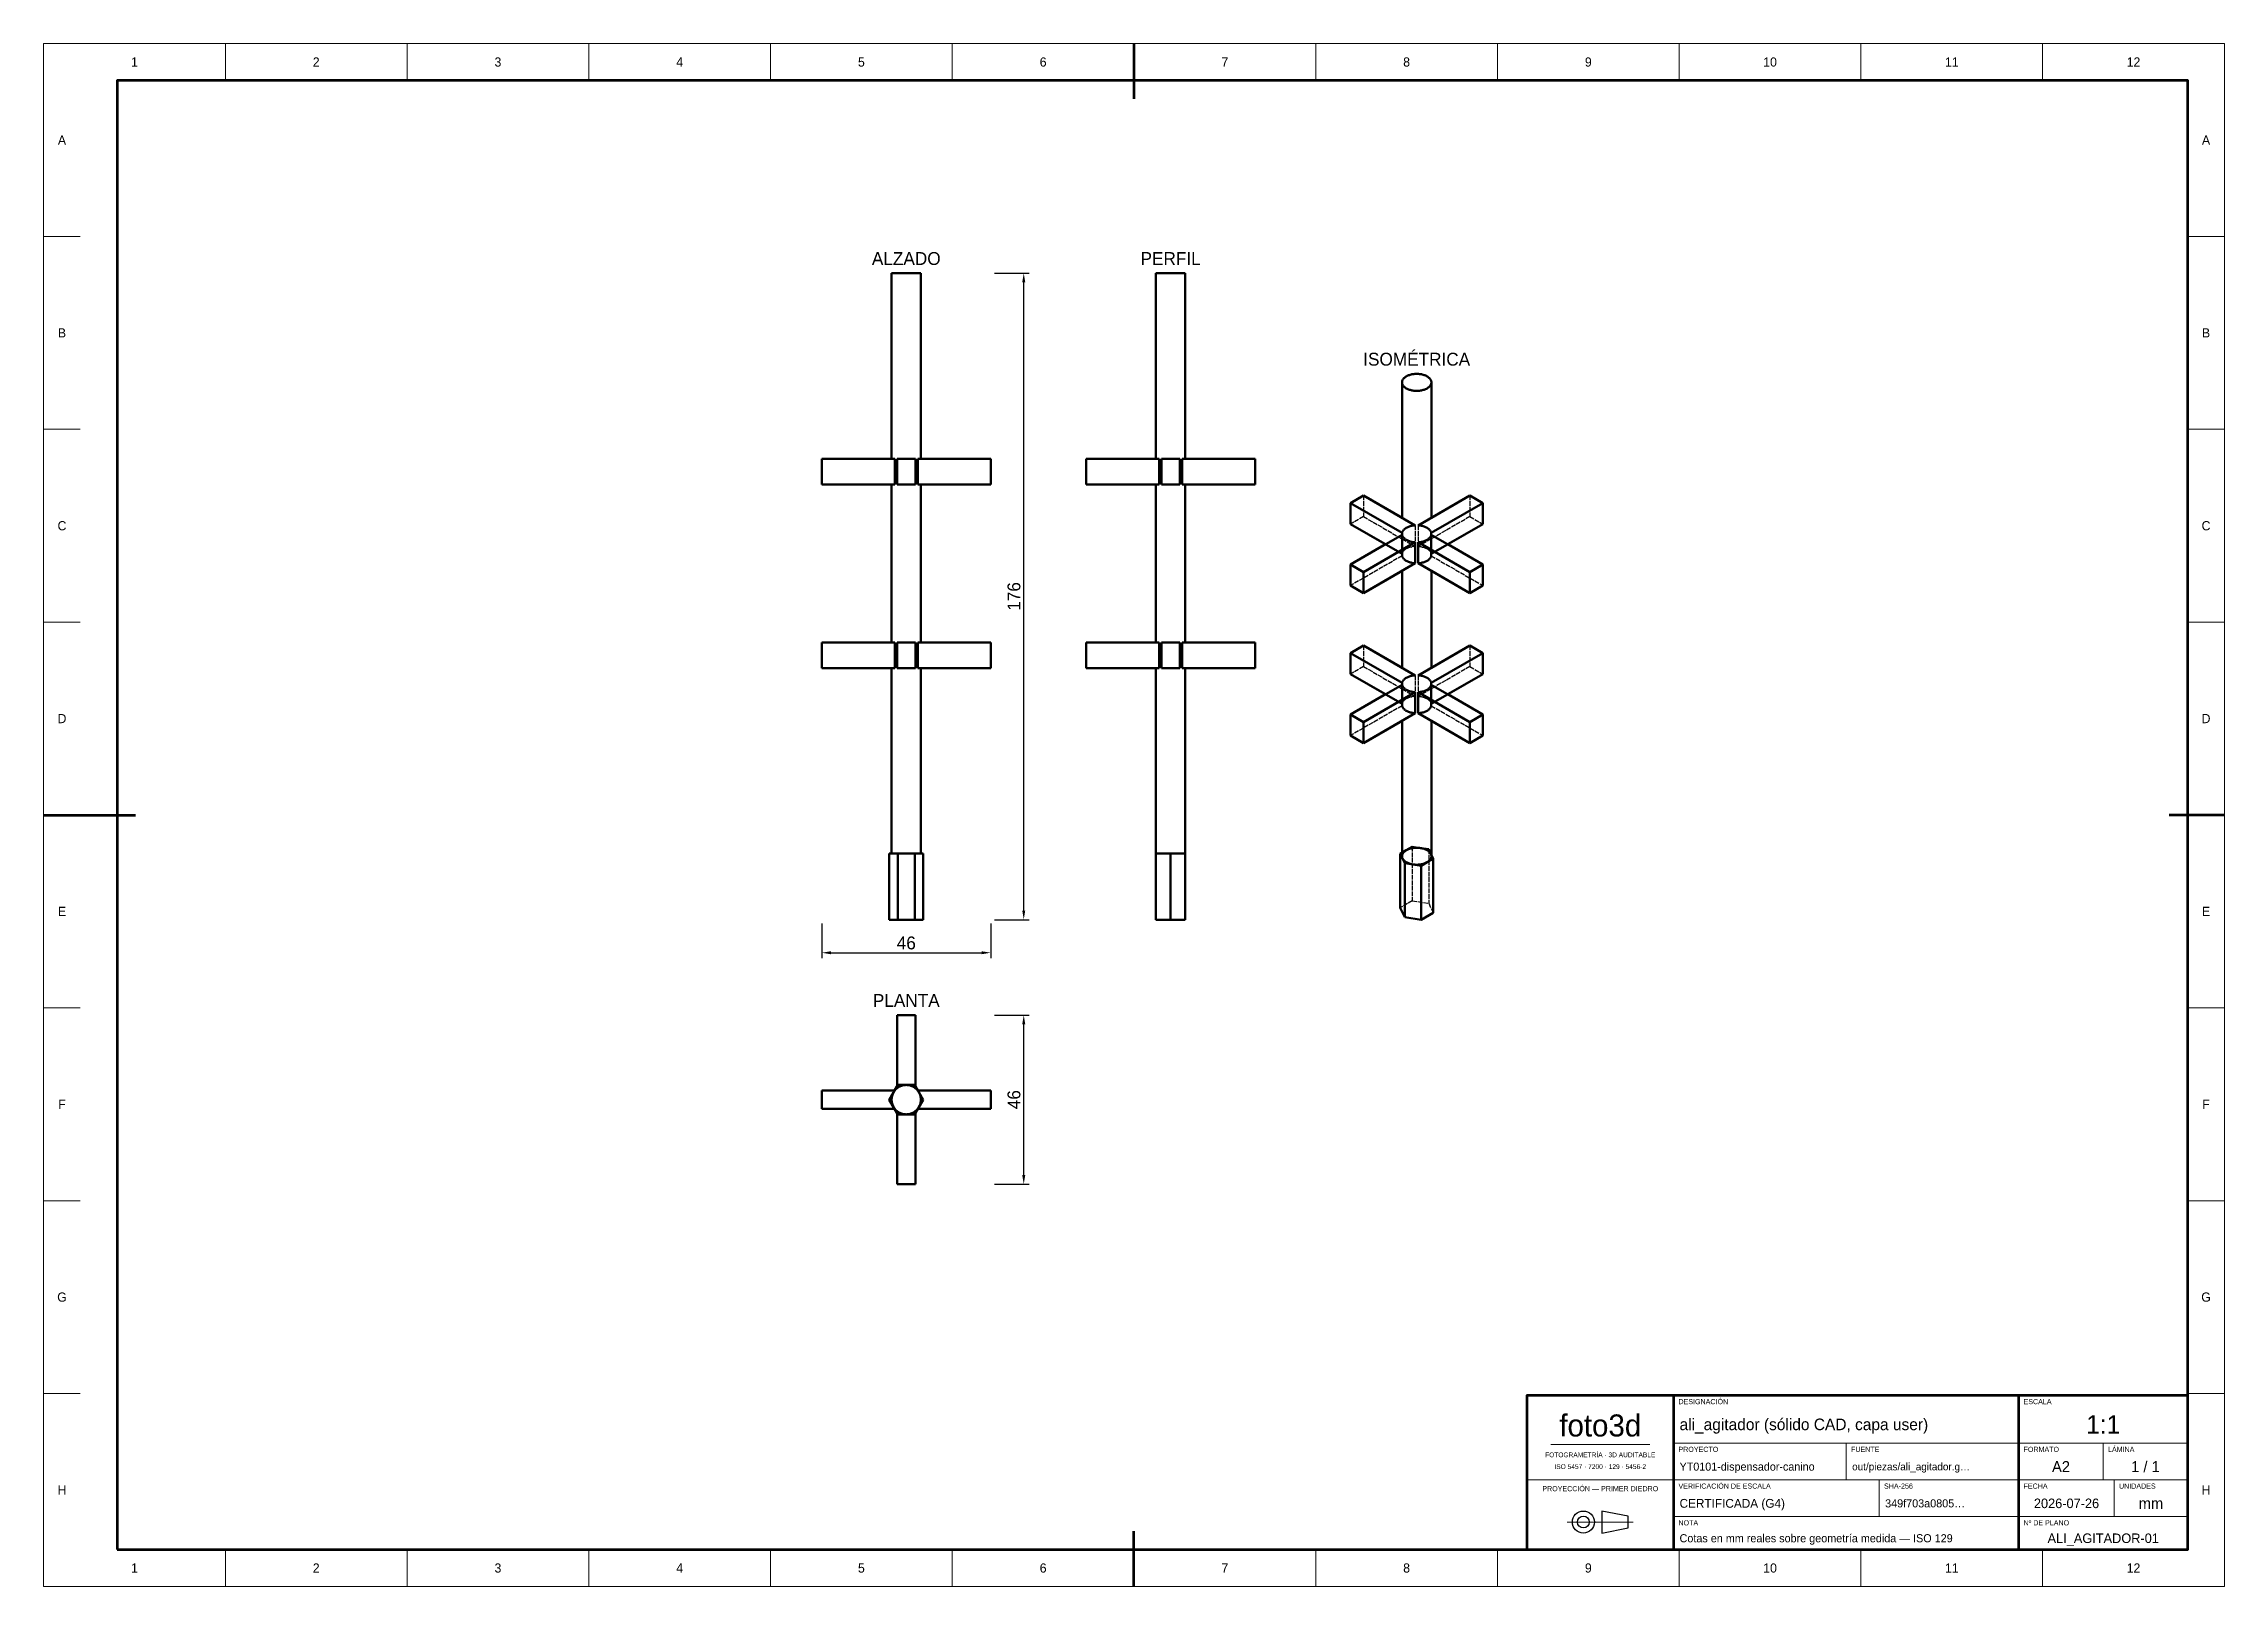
# Model space of a CAD drawing. Header units: millimetres. Extents: x 0 to 594, y 0 to 420.
import ezdxf
from ezdxf.enums import TextEntityAlignment as Align

# ---------------------------------------------------------------- set-up
doc = ezdxf.new("R2010")
doc.units = ezdxf.units.MM
doc.linetypes.add('DASHED', pattern=[1.524, 1.27, -0.254])
for name, color, linetype, lineweight in [('COTAS', 7, 'CONTINUOUS', 25), ('FINA', 7, 'CONTINUOUS', 18), ('NORMA', 7, 'CONTINUOUS', 70), ('OCULTA', 8, 'DASHED', 25), ('TEXTO', 7, 'CONTINUOUS', 25), ('VISIBLE', 7, 'CONTINUOUS', 50)]:
    doc.layers.add(name, color=color, linetype=linetype, lineweight=lineweight)
doc.dimstyles.new('F3D_1000', dxfattribs={"dimtxt": 3.5, "dimasz": 2.5, "dimexe": 1.5, "dimexo": 1, "dimgap": 0.9, "dimtad": 1, "dimdec": 1, "dimdsep": 46, "dimcen": 2.5, "dimazin": 3, "dimtfac": 1, "dimtmove": 0, "dimatfit": 3})

msp = doc.modelspace()

# ---------------------------------------------------------------- texts
at = {"layer": 'TEXTO'}
for s, height, p in [('1', 2.5, (24.75, 415)), ('2', 2.5, (74.25, 415)), ('3', 2.5, (123.75, 415)), ('4', 2.5, (173.25, 415)), ('5', 2.5, (222.75, 415)), ('6', 2.5, (272.25, 415)), ('7', 2.5, (321.75, 415)), ('8', 2.5, (371.25, 415)), ('9', 2.5, (420.75, 415)), ('10', 2.5, (470.25, 415)), ('11', 2.5, (519.75, 415)), ('12', 2.5, (569.25, 415)), ('A', 2.5, (5, 393.75)), ('A', 2.5, (589, 393.75)), ('ALZADO', 3.5, (234.97, 361.5)), ('PERFIL', 3.5, (306.97, 361.5)), ('B', 2.5, (5, 341.25)), ('B', 2.5, (589, 341.25)), ('ISOMÉTRICA', 3.5, (374, 334.09)), ('C', 2.5, (5, 288.75)), ('C', 2.5, (589, 288.75)), ('D', 2.5, (5, 236.25)), ('D', 2.5, (589, 236.25)), ('E', 2.5, (5, 183.75)), ('E', 2.5, (589, 183.75)), ('PLANTA', 3.5, (234.97, 159.5)), ('F', 2.5, (5, 131.25)), ('F', 2.5, (589, 131.25)), ('G', 2.5, (5, 78.75)), ('G', 2.5, (589, 78.75)), ('foto3d', 6, (424, 43.8)), ('1:1', 5, (561, 44.1)), ('FOTOGRAMETRÍA · 3D AUDITABLE', 1.3, (424, 35.8)), ('ISO 5457 · 7200 · 129 · 5456-2', 1.3, (424, 32.6)), ('A2', 3, (549.5, 32.6)), ('1 / 1', 3, (572.5, 32.6)), ('H', 2.5, (5, 26.25)), ('PROYECCIÓN — PRIMER DIEDRO', 1.4, (424, 26.6)), ('2026-07-26', 2.6, (551, 22.6)), ('H', 2.5, (589, 26.25)), ('mm', 3, (574, 22.6)), ('ALI_AGITADOR-01', 2.6, (561, 13.1)), ('1', 2.5, (24.75, 5)), ('2', 2.5, (74.25, 5)), ('3', 2.5, (123.75, 5)), ('4', 2.5, (173.25, 5)), ('5', 2.5, (222.75, 5)), ('6', 2.5, (272.25, 5)), ('7', 2.5, (321.75, 5)), ('8', 2.5, (371.25, 5)), ('9', 2.5, (420.75, 5)), ('10', 2.5, (470.25, 5)), ('11', 2.5, (519.75, 5)), ('12', 2.5, (569.25, 5))]:
    msp.add_text(s, height=height, dxfattribs=at).set_placement(p, align=Align.MIDDLE_CENTER)
for s, p in [('DESIGNACIÓN', (445.3, 49.6)), ('ESCALA', (539.3, 49.6)), ('PROYECTO', (445.3, 36.6)), ('FUENTE', (492.3, 36.6)), ('FORMATO', (539.3, 36.6)), ('LÁMINA', (562.3, 36.6)), ('VERIFICACIÓN DE ESCALA', (445.3, 26.6)), ('SHA-256', (501.3, 26.6)), ('FECHA', (539.3, 26.6)), ('UNIDADES', (565.3, 26.6)), ('NOTA', (445.3, 16.6)), ('Nº DE PLANO', (539.3, 16.6))]:
    msp.add_text(s, height=1.4, dxfattribs=at).set_placement(p)
for s, height, p in [('ali_agitador (sólido CAD, capa user)', 3.1528, (445.6, 44.1)), ('YT0101-dispensador-canino', 2.19, (445.6, 32.6)), ('out/piezas/ali_agitador.g…', 2.0278, (492.6, 32.6)), ('CERTIFICADA (G4)', 2.4, (445.6, 22.6)), ('349f703a0805…', 2.2, (501.6, 22.6)), ('Cotas en mm reales sobre geometría medida — ISO 129', 2.2, (445.6, 13.1))]:
    msp.add_text(s, height=height, dxfattribs=at).set_placement(p, align=Align.MIDDLE_LEFT)

# ---------------------------------------------------------------- dimensions: what is measured, and where the dimension line sits
at = {"layer": 'COTAS'}
for base, p1, p2 in [((266.97, 181.5), (257.97, 181.5), (257.97, 357.5)), ((266.97, 109.5), (257.97, 109.5), (257.97, 155.5))]:
    msp.add_linear_dim(base=base, p1=p1, p2=p2, angle=90, dimstyle='F3D_1000', dxfattribs=at).render()
msp.add_linear_dim(base=(211.97, 172.5), p1=(211.97, 181.5), p2=(257.97, 181.5), dimstyle='F3D_1000', dxfattribs=at).render()

# ---------------------------------------------------------------- linework, layer by layer
at = {"layer": 'FINA'}
for p, q in [((49.5, 410), (49.5, 420)), ((99, 410), (99, 420)), ((148.5, 410), (148.5, 420)), ((198, 410), (198, 420)), ((247.5, 410), (247.5, 420)), ((297, 410), (297, 420)), ((346.5, 410), (346.5, 420)), ((396, 410), (396, 420)), ((445.5, 410), (445.5, 420)), ((495, 410), (495, 420)), ((544.5, 410), (544.5, 420)), ((0, 367.5), (10, 367.5)), ((584, 367.5), (594, 367.5)), ((0, 315), (10, 315)), ((584, 315), (594, 315)), ((0, 262.5), (10, 262.5)), ((584, 262.5), (594, 262.5)), ((0, 210), (10, 210)), ((584, 210), (594, 210)), ((0, 157.5), (10, 157.5)), ((584, 157.5), (594, 157.5)), ((0, 105), (10, 105)), ((584, 105), (594, 105)), ((0, 52.5), (10, 52.5)), ((584, 52.5), (594, 52.5)), ((410.5, 38.6), (437.5, 38.6)), ((444, 39), (538, 39)), ((491, 29), (491, 39)), ((538, 39), (584, 39)), ((561, 29), (561, 39)), ((404, 29), (444, 29)), ((444, 29), (538, 29)), ((500, 19), (500, 29)), ((538, 29), (584, 29)), ((564, 19), (564, 29)), ((444, 19), (538, 19)), ((538, 19), (584, 19)), ((415.03, 17.5), (432.97, 17.5)), ((49.5, 0), (49.5, 10)), ((99, 0), (99, 10)), ((148.5, 0), (148.5, 10)), ((198, 0), (198, 10)), ((247.5, 0), (247.5, 10)), ((297, 0), (297, 10)), ((346.5, 0), (346.5, 10)), ((396, 0), (396, 10)), ((445.5, 0), (445.5, 10)), ((495, 0), (495, 10)), ((544.5, 0), (544.5, 10))]:
    msp.add_line(p, q, dxfattribs=at)
msp.add_lwpolyline([(0, 0), (594, 0), (594, 420), (0, 420)], close=True, dxfattribs=at)
at = {"layer": 'NORMA'}
for p, q in [((297, 420), (297, 405)), ((0, 210), (25, 210)), ((594, 210), (579, 210)), ((444, 10), (444, 52)), ((538, 10), (538, 52)), ((297, 0), (297, 15))]:
    msp.add_line(p, q, dxfattribs=at)
for points in [[(20, 10), (584, 10), (584, 410), (20, 410)], [(404, 10), (584, 10), (584, 52), (404, 52)]]:
    msp.add_lwpolyline(points, close=True, dxfattribs=at)
at = {"layer": 'OCULTA'}
for p, q in [((230.97, 357.5), (230.98, 357.5)), ((230.98, 357.5), (231, 357.5)), ((231, 357.5), (231.05, 357.5)), ((231.05, 357.5), (231.11, 357.5)), ((231.11, 357.5), (231.18, 357.5)), ((231.18, 357.5), (231.27, 357.5)), ((231.27, 357.5), (231.38, 357.5)), ((231.38, 357.5), (231.5, 357.5)), ((231.5, 357.5), (231.64, 357.5)), ((231.64, 357.5), (231.8, 357.5)), ((231.8, 357.5), (231.96, 357.5)), ((231.96, 357.5), (232.14, 357.5)), ((232.14, 357.5), (232.33, 357.5)), ((232.33, 357.5), (232.53, 357.5)), ((232.53, 357.5), (232.75, 357.5)), ((232.75, 357.5), (232.97, 357.5)), ((232.97, 357.5), (233.2, 357.5)), ((233.2, 357.5), (233.44, 357.5)), ((233.44, 357.5), (233.68, 357.5)), ((233.68, 357.5), (233.93, 357.5)), ((233.93, 357.5), (234.19, 357.5)), ((234.19, 357.5), (234.45, 357.5)), ((234.45, 357.5), (234.71, 357.5)), ((234.71, 357.5), (234.97, 357.5)), ((234.97, 357.5), (235.23, 357.5)), ((235.23, 357.5), (235.49, 357.5)), ((235.49, 357.5), (235.75, 357.5)), ((235.75, 357.5), (236, 357.5)), ((236, 357.5), (236.25, 357.5)), ((236.25, 357.5), (236.5, 357.5)), ((236.74, 357.5), (236.5, 357.5)), ((236.74, 357.5), (236.97, 357.5)), ((236.97, 357.5), (237.19, 357.5)), ((237.4, 357.5), (237.19, 357.5)), ((237.4, 357.5), (237.61, 357.5)), ((237.8, 357.5), (237.61, 357.5)), ((237.8, 357.5), (237.98, 357.5)), ((238.14, 357.5), (237.98, 357.5)), ((238.14, 357.5), (238.29, 357.5)), ((238.43, 357.5), (238.29, 357.5)), ((238.56, 357.5), (238.43, 357.5)), ((238.56, 357.5), (238.66, 357.5)), ((238.76, 357.5), (238.66, 357.5)), ((238.83, 357.5), (238.76, 357.5)), ((238.89, 357.5), (238.83, 357.5)), ((238.93, 357.5), (238.89, 357.5)), ((238.96, 357.5), (238.93, 357.5)), ((238.97, 357.5), (238.96, 357.5)), ((302.97, 357.5), (302.98, 357.5)), ((302.98, 357.5), (303, 357.5)), ((303, 357.5), (303.05, 357.5)), ((303.05, 357.5), (303.11, 357.5)), ((303.11, 357.5), (303.18, 357.5)), ((303.18, 357.5), (303.27, 357.5)), ((303.38, 357.5), (303.27, 357.5)), ((303.38, 357.5), (303.5, 357.5)), ((303.5, 357.5), (303.64, 357.5)), ((303.8, 357.5), (303.64, 357.5)), ((303.8, 357.5), (303.96, 357.5)), ((304.14, 357.5), (303.96, 357.5)), ((304.14, 357.5), (304.33, 357.5)), ((304.53, 357.5), (304.33, 357.5)), ((304.53, 357.5), (304.75, 357.5)), ((304.97, 357.5), (304.75, 357.5)), ((305.2, 357.5), (304.97, 357.5)), ((305.2, 357.5), (305.44, 357.5)), ((305.68, 357.5), (305.44, 357.5)), ((305.93, 357.5), (305.68, 357.5)), ((306.19, 357.5), (305.93, 357.5)), ((306.45, 357.5), (306.19, 357.5)), ((306.71, 357.5), (306.45, 357.5)), ((306.97, 357.5), (306.71, 357.5)), ((307.23, 357.5), (306.97, 357.5)), ((307.49, 357.5), (307.23, 357.5)), ((307.75, 357.5), (307.49, 357.5)), ((308, 357.5), (307.75, 357.5)), ((308.25, 357.5), (308, 357.5)), ((308.5, 357.5), (308.25, 357.5)), ((308.74, 357.5), (308.5, 357.5)), ((308.97, 357.5), (308.74, 357.5)), ((309.19, 357.5), (308.97, 357.5)), ((309.4, 357.5), (309.19, 357.5)), ((309.61, 357.5), (309.4, 357.5)), ((309.8, 357.5), (309.61, 357.5)), ((309.98, 357.5), (309.8, 357.5)), ((310.14, 357.5), (309.98, 357.5)), ((310.29, 357.5), (310.14, 357.5)), ((310.43, 357.5), (310.29, 357.5)), ((310.56, 357.5), (310.43, 357.5)), ((310.66, 357.5), (310.56, 357.5)), ((310.76, 357.5), (310.66, 357.5)), ((310.83, 357.5), (310.76, 357.5)), ((310.89, 357.5), (310.83, 357.5)), ((310.93, 357.5), (310.89, 357.5)), ((310.96, 357.5), (310.93, 357.5)), ((310.97, 357.5), (310.96, 357.5)), ((211.97, 307), (211.97, 307)), ((211.97, 307), (211.97, 300)), ((211.97, 307), (231.85, 307)), ((230.97, 307), (230.98, 307)), ((230.98, 307), (231, 307)), ((231, 307), (231.05, 307)), ((231.05, 307), (231.11, 307)), ((231.11, 307), (231.18, 307)), ((231.18, 307), (231.27, 307)), ((231.27, 307), (231.38, 307)), ((231.38, 307), (231.5, 307)), ((231.5, 307), (231.64, 307)), ((231.64, 307), (231.8, 307)), ((231.8, 307), (231.85, 307)), ((231.85, 307), (231.85, 300)), ((232.47, 307), (232.47, 307)), ((232.47, 307), (232.53, 307)), ((232.47, 307), (232.47, 300)), ((232.47, 307), (232.47, 307)), ((232.47, 307), (232.47, 300)), ((232.47, 307), (237.47, 307)), ((232.53, 307), (232.75, 307)), ((232.75, 307), (232.97, 307)), ((232.97, 307), (233.2, 307)), ((233.2, 307), (233.44, 307)), ((233.44, 307), (233.68, 307)), ((233.68, 307), (233.93, 307)), ((233.93, 307), (234.19, 307)), ((234.19, 307), (234.45, 307)), ((234.45, 307), (234.71, 307)), ((234.71, 307), (234.97, 307)), ((234.97, 307), (235.23, 307)), ((235.23, 307), (235.49, 307)), ((235.49, 307), (235.75, 307)), ((235.75, 307), (236, 307)), ((236, 307), (236.25, 307)), ((236.25, 307), (236.5, 307)), ((236.74, 307), (236.5, 307)), ((236.74, 307), (236.97, 307)), ((236.97, 307), (237.19, 307)), ((237.4, 307), (237.19, 307)), ((237.47, 307), (237.4, 307)), ((237.47, 307), (237.47, 307)), ((237.47, 307), (237.47, 300)), ((237.47, 307), (237.47, 307)), ((237.47, 307), (237.47, 300)), ((238.09, 307), (238.14, 307)), ((238.09, 307), (238.09, 300)), ((238.09, 307), (257.97, 307)), ((238.14, 307), (238.29, 307)), ((238.43, 307), (238.29, 307)), ((238.56, 307), (238.43, 307)), ((238.56, 307), (238.66, 307)), ((238.76, 307), (238.66, 307)), ((238.83, 307), (238.76, 307)), ((238.89, 307), (238.83, 307)), ((238.93, 307), (238.89, 307)), ((238.96, 307), (238.93, 307)), ((238.97, 307), (238.96, 307)), ((257.97, 307), (257.97, 307)), ((257.97, 307), (257.97, 300)), ((283.97, 307), (283.97, 307)), ((303.85, 307), (283.97, 307)), ((283.97, 307), (283.97, 300)), ((302.97, 307), (302.98, 307)), ((302.98, 307), (303, 307)), ((303, 307), (303.05, 307)), ((303.05, 307), (303.11, 307)), ((303.11, 307), (303.18, 307)), ((303.18, 307), (303.27, 307)), ((303.38, 307), (303.27, 307)), ((303.38, 307), (303.5, 307)), ((303.5, 307), (303.64, 307)), ((303.8, 307), (303.64, 307)), ((303.85, 307), (303.8, 307)), ((303.85, 307), (303.85, 300)), ((304.47, 307), (304.47, 307)), ((304.47, 307), (304.53, 307)), ((304.47, 307), (304.47, 300)), ((309.47, 307), (304.47, 307)), ((304.47, 307), (304.47, 307)), ((304.47, 307), (304.47, 300)), ((304.53, 307), (304.75, 307)), ((304.97, 307), (304.75, 307)), ((305.2, 307), (304.97, 307)), ((305.2, 307), (305.44, 307)), ((305.68, 307), (305.44, 307)), ((305.93, 307), (305.68, 307)), ((306.19, 307), (305.93, 307)), ((306.45, 307), (306.19, 307)), ((306.71, 307), (306.45, 307)), ((306.97, 307), (306.71, 307)), ((307.23, 307), (306.97, 307)), ((307.49, 307), (307.23, 307)), ((307.75, 307), (307.49, 307)), ((308, 307), (307.75, 307)), ((308.25, 307), (308, 307)), ((308.5, 307), (308.25, 307)), ((308.74, 307), (308.5, 307)), ((308.97, 307), (308.74, 307)), ((309.19, 307), (308.97, 307)), ((309.4, 307), (309.19, 307)), ((309.47, 307), (309.4, 307)), ((309.47, 307), (309.47, 307)), ((309.47, 307), (309.47, 300)), ((309.47, 307), (309.47, 307)), ((309.47, 307), (309.47, 300)), ((329.97, 307), (310.09, 307)), ((310.14, 307), (310.09, 307)), ((310.09, 307), (310.09, 300)), ((310.29, 307), (310.14, 307)), ((310.43, 307), (310.29, 307)), ((310.56, 307), (310.43, 307)), ((310.66, 307), (310.56, 307)), ((310.76, 307), (310.66, 307)), ((310.83, 307), (310.76, 307)), ((310.89, 307), (310.83, 307)), ((310.93, 307), (310.89, 307)), ((310.96, 307), (310.93, 307)), ((310.97, 307), (310.96, 307)), ((329.97, 307), (329.97, 307)), ((329.97, 307), (329.97, 300)), ((211.97, 300), (211.97, 300)), ((211.97, 300), (231.85, 300)), ((230.97, 300), (230.98, 300)), ((230.98, 300), (231, 300)), ((231, 300), (231.05, 300)), ((231.05, 300), (231.11, 300)), ((231.11, 300), (231.18, 300)), ((231.18, 300), (231.27, 300)), ((231.27, 300), (231.38, 300)), ((231.38, 300), (231.5, 300)), ((231.5, 300), (231.64, 300)), ((231.64, 300), (231.8, 300)), ((231.8, 300), (231.85, 300)), ((232.47, 300), (232.47, 300)), ((232.47, 300), (232.53, 300)), ((232.47, 300), (232.47, 300)), ((232.47, 300), (237.47, 300)), ((232.53, 300), (232.75, 300)), ((232.75, 300), (232.97, 300)), ((232.97, 300), (233.2, 300)), ((233.2, 300), (233.44, 300)), ((233.44, 300), (233.68, 300)), ((233.68, 300), (233.93, 300)), ((233.93, 300), (234.19, 300)), ((234.19, 300), (234.45, 300)), ((234.45, 300), (234.71, 300)), ((234.71, 300), (234.97, 300)), ((234.97, 300), (235.23, 300)), ((235.23, 300), (235.49, 300)), ((235.49, 300), (235.75, 300)), ((235.75, 300), (236, 300)), ((236, 300), (236.25, 300)), ((236.25, 300), (236.5, 300)), ((236.74, 300), (236.5, 300)), ((236.74, 300), (236.97, 300)), ((236.97, 300), (237.19, 300)), ((237.4, 300), (237.19, 300)), ((237.47, 300), (237.4, 300)), ((237.47, 300), (237.47, 300)), ((237.47, 300), (237.47, 300)), ((238.09, 300), (238.14, 300)), ((238.09, 300), (257.97, 300)), ((238.14, 300), (238.29, 300)), ((238.43, 300), (238.29, 300)), ((238.56, 300), (238.43, 300)), ((238.56, 300), (238.66, 300)), ((238.76, 300), (238.66, 300)), ((238.83, 300), (238.76, 300)), ((238.89, 300), (238.83, 300)), ((238.93, 300), (238.89, 300)), ((238.96, 300), (238.93, 300)), ((238.97, 300), (238.96, 300)), ((257.97, 300), (257.97, 300)), ((283.97, 300), (283.97, 300)), ((303.85, 300), (283.97, 300)), ((302.97, 300), (302.98, 300)), ((302.98, 300), (303, 300)), ((303, 300), (303.05, 300)), ((303.05, 300), (303.11, 300)), ((303.11, 300), (303.18, 300)), ((303.18, 300), (303.27, 300)), ((303.38, 300), (303.27, 300)), ((303.38, 300), (303.5, 300)), ((303.5, 300), (303.64, 300)), ((303.8, 300), (303.64, 300)), ((303.85, 300), (303.8, 300)), ((304.47, 300), (304.47, 300)), ((304.47, 300), (304.53, 300)), ((309.47, 300), (304.47, 300)), ((304.47, 300), (304.47, 300)), ((304.53, 300), (304.75, 300)), ((304.97, 300), (304.75, 300)), ((305.2, 300), (304.97, 300)), ((305.2, 300), (305.44, 300)), ((305.68, 300), (305.44, 300)), ((305.93, 300), (305.68, 300)), ((306.19, 300), (305.93, 300)), ((306.45, 300), (306.19, 300)), ((306.71, 300), (306.45, 300)), ((306.97, 300), (306.71, 300)), ((307.23, 300), (306.97, 300)), ((307.49, 300), (307.23, 300)), ((307.75, 300), (307.49, 300)), ((308, 300), (307.75, 300)), ((308.25, 300), (308, 300)), ((308.5, 300), (308.25, 300)), ((308.74, 300), (308.5, 300)), ((308.97, 300), (308.74, 300)), ((309.19, 300), (308.97, 300)), ((309.4, 300), (309.19, 300)), ((309.47, 300), (309.4, 300)), ((309.47, 300), (309.47, 300)), ((309.47, 300), (309.47, 300)), ((329.97, 300), (310.09, 300)), ((310.14, 300), (310.09, 300)), ((310.29, 300), (310.14, 300)), ((310.43, 300), (310.29, 300)), ((310.56, 300), (310.43, 300)), ((310.66, 300), (310.56, 300)), ((310.76, 300), (310.66, 300)), ((310.83, 300), (310.76, 300)), ((310.89, 300), (310.83, 300)), ((310.93, 300), (310.89, 300)), ((310.96, 300), (310.93, 300)), ((310.97, 300), (310.96, 300)), ((329.97, 300), (329.97, 300)), ((359.5, 291.24), (355.97, 289.2)), ((359.5, 296.96), (359.5, 291.24)), ((359.5, 291.24), (373.56, 283.13)), ((388.5, 291.24), (374.44, 283.13)), ((388.5, 296.96), (388.5, 291.24)), ((388.5, 291.24), (392.03, 289.2)), ((373.56, 288.84), (373.56, 283.13)), ((374.44, 288.84), (374.44, 283.13)), ((370.03, 280.58), (355.97, 272.46)), ((370.08, 281.28), (370.03, 281.13)), ((370.03, 281.13), (370.03, 281.08)), ((370.14, 281.43), (370.08, 281.28)), ((370.21, 281.57), (370.14, 281.43)), ((370.3, 281.71), (370.21, 281.57)), ((370.41, 281.85), (370.3, 281.71)), ((370.54, 281.99), (370.41, 281.85)), ((370.67, 282.11), (370.54, 281.99)), ((370.83, 282.24), (370.67, 282.11)), ((370.99, 282.35), (370.83, 282.24)), ((371.17, 282.46), (370.99, 282.35)), ((371.36, 282.57), (371.17, 282.46)), ((371.56, 282.66), (371.36, 282.57)), ((371.78, 282.75), (371.56, 282.66)), ((372, 282.83), (371.78, 282.75)), ((372.23, 282.9), (372, 282.83)), ((372.47, 282.96), (372.23, 282.9)), ((372.47, 282.96), (372.71, 283.02)), ((372.96, 283.06), (372.71, 283.02)), ((373.22, 283.1), (372.96, 283.06)), ((373.22, 283.1), (373.48, 283.12)), ((373.48, 283.12), (373.56, 283.13)), ((374.52, 283.12), (374.44, 283.13)), ((374.78, 283.1), (374.52, 283.12)), ((374.78, 283.1), (375.04, 283.06)), ((375.04, 283.06), (375.29, 283.02)), ((375.53, 282.96), (375.29, 283.02)), ((375.53, 282.96), (375.77, 282.9)), ((375.77, 282.9), (376, 282.83)), ((376, 282.83), (376.22, 282.75)), ((376.22, 282.75), (376.44, 282.66)), ((376.44, 282.66), (376.64, 282.57)), ((376.64, 282.57), (376.83, 282.46)), ((376.83, 282.46), (377.01, 282.35)), ((377.01, 282.35), (377.17, 282.24)), ((377.17, 282.24), (377.33, 282.11)), ((377.33, 282.11), (377.46, 281.99)), ((377.46, 281.99), (377.59, 281.85)), ((377.59, 281.85), (377.7, 281.71)), ((377.7, 281.71), (377.79, 281.57)), ((377.79, 281.57), (377.86, 281.43)), ((377.86, 281.43), (377.92, 281.28)), ((377.92, 281.28), (377.97, 281.13)), ((377.97, 281.13), (377.97, 281.08)), ((377.97, 280.58), (392.03, 272.46)), ((211.97, 257), (211.97, 257)), ((211.97, 257), (211.97, 250)), ((211.97, 257), (231.85, 257)), ((230.97, 257), (230.98, 257)), ((230.98, 257), (231, 257)), ((231, 257), (231.05, 257)), ((231.05, 257), (231.11, 257)), ((231.11, 257), (231.18, 257)), ((231.18, 257), (231.27, 257)), ((231.27, 257), (231.38, 257)), ((231.38, 257), (231.5, 257)), ((231.5, 257), (231.64, 257)), ((231.64, 257), (231.8, 257)), ((231.8, 257), (231.85, 257)), ((231.85, 257), (231.85, 250)), ((232.47, 257), (232.47, 257)), ((232.47, 257), (232.53, 257)), ((232.47, 257), (232.47, 250)), ((232.47, 257), (232.47, 257)), ((232.47, 257), (232.47, 250)), ((232.47, 257), (237.47, 257)), ((232.53, 257), (232.75, 257)), ((232.75, 257), (232.97, 257)), ((232.97, 257), (233.2, 257)), ((233.2, 257), (233.44, 257)), ((233.44, 257), (233.68, 257)), ((233.68, 257), (233.93, 257)), ((233.93, 257), (234.19, 257)), ((234.19, 257), (234.45, 257)), ((234.45, 257), (234.71, 257)), ((234.71, 257), (234.97, 257)), ((234.97, 257), (235.23, 257)), ((235.23, 257), (235.49, 257)), ((235.49, 257), (235.75, 257)), ((235.75, 257), (236, 257)), ((236, 257), (236.25, 257)), ((236.25, 257), (236.5, 257)), ((236.74, 257), (236.5, 257)), ((236.74, 257), (236.97, 257)), ((236.97, 257), (237.19, 257)), ((237.4, 257), (237.19, 257)), ((237.47, 257), (237.4, 257)), ((237.47, 257), (237.47, 257)), ((237.47, 257), (237.47, 250)), ((237.47, 257), (237.47, 257)), ((237.47, 257), (237.47, 250)), ((238.09, 257), (238.14, 257)), ((238.09, 257), (238.09, 250)), ((238.09, 257), (257.97, 257)), ((238.14, 257), (238.29, 257)), ((238.43, 257), (238.29, 257)), ((238.56, 257), (238.43, 257)), ((238.56, 257), (238.66, 257)), ((238.76, 257), (238.66, 257)), ((238.83, 257), (238.76, 257)), ((238.89, 257), (238.83, 257)), ((238.93, 257), (238.89, 257)), ((238.96, 257), (238.93, 257)), ((238.97, 257), (238.96, 257)), ((257.97, 257), (257.97, 257)), ((257.97, 257), (257.97, 250)), ((283.97, 257), (283.97, 257)), ((303.85, 257), (283.97, 257)), ((283.97, 257), (283.97, 250)), ((302.97, 257), (302.98, 257)), ((302.98, 257), (303, 257)), ((303, 257), (303.05, 257)), ((303.05, 257), (303.11, 257)), ((303.11, 257), (303.18, 257)), ((303.18, 257), (303.27, 257)), ((303.38, 257), (303.27, 257)), ((303.38, 257), (303.5, 257)), ((303.5, 257), (303.64, 257)), ((303.8, 257), (303.64, 257)), ((303.85, 257), (303.8, 257)), ((303.85, 257), (303.85, 250)), ((304.47, 257), (304.47, 257)), ((304.47, 257), (304.53, 257)), ((304.47, 257), (304.47, 250)), ((309.47, 257), (304.47, 257)), ((304.47, 257), (304.47, 257)), ((304.47, 257), (304.47, 250)), ((304.53, 257), (304.75, 257)), ((304.97, 257), (304.75, 257)), ((305.2, 257), (304.97, 257)), ((305.2, 257), (305.44, 257)), ((305.68, 257), (305.44, 257)), ((305.93, 257), (305.68, 257)), ((306.19, 257), (305.93, 257)), ((306.45, 257), (306.19, 257)), ((306.71, 257), (306.45, 257)), ((306.97, 257), (306.71, 257)), ((307.23, 257), (306.97, 257)), ((307.49, 257), (307.23, 257)), ((307.75, 257), (307.49, 257)), ((308, 257), (307.75, 257)), ((308.25, 257), (308, 257)), ((308.5, 257), (308.25, 257)), ((308.74, 257), (308.5, 257)), ((308.97, 257), (308.74, 257)), ((309.19, 257), (308.97, 257)), ((309.4, 257), (309.19, 257)), ((309.47, 257), (309.4, 257)), ((309.47, 257), (309.47, 257)), ((309.47, 257), (309.47, 250)), ((309.47, 257), (309.47, 257)), ((309.47, 257), (309.47, 250)), ((329.97, 257), (310.09, 257)), ((310.14, 257), (310.09, 257)), ((310.09, 257), (310.09, 250)), ((310.29, 257), (310.14, 257)), ((310.43, 257), (310.29, 257)), ((310.56, 257), (310.43, 257)), ((310.66, 257), (310.56, 257)), ((310.76, 257), (310.66, 257)), ((310.83, 257), (310.76, 257)), ((310.89, 257), (310.83, 257)), ((310.93, 257), (310.89, 257)), ((310.96, 257), (310.93, 257)), ((310.97, 257), (310.96, 257)), ((329.97, 257), (329.97, 257)), ((329.97, 257), (329.97, 250)), ((359.5, 256.13), (359.5, 250.42)), ((388.5, 256.13), (388.5, 250.42)), ((211.97, 250), (211.97, 250)), ((211.97, 250), (231.85, 250)), ((230.97, 250), (230.98, 250)), ((230.98, 250), (231, 250)), ((231, 250), (231.05, 250)), ((231.05, 250), (231.11, 250)), ((231.11, 250), (231.18, 250)), ((231.18, 250), (231.27, 250)), ((231.27, 250), (231.38, 250)), ((231.38, 250), (231.5, 250)), ((231.5, 250), (231.64, 250)), ((231.64, 250), (231.8, 250)), ((231.8, 250), (231.85, 250)), ((232.47, 250), (232.47, 250)), ((232.47, 250), (232.53, 250)), ((232.47, 250), (232.47, 250)), ((232.47, 250), (237.47, 250)), ((232.53, 250), (232.75, 250)), ((232.75, 250), (232.97, 250)), ((232.97, 250), (233.2, 250)), ((233.2, 250), (233.44, 250)), ((233.44, 250), (233.68, 250)), ((233.68, 250), (233.93, 250)), ((233.93, 250), (234.19, 250)), ((234.19, 250), (234.45, 250)), ((234.45, 250), (234.71, 250)), ((234.71, 250), (234.97, 250)), ((234.97, 250), (235.23, 250)), ((235.23, 250), (235.49, 250)), ((235.49, 250), (235.75, 250)), ((235.75, 250), (236, 250)), ((236, 250), (236.25, 250)), ((236.25, 250), (236.5, 250)), ((236.74, 250), (236.5, 250)), ((236.74, 250), (236.97, 250)), ((236.97, 250), (237.19, 250)), ((237.4, 250), (237.19, 250)), ((237.47, 250), (237.4, 250)), ((237.47, 250), (237.47, 250)), ((237.47, 250), (237.47, 250)), ((238.09, 250), (238.14, 250)), ((238.09, 250), (257.97, 250)), ((238.14, 250), (238.29, 250)), ((238.43, 250), (238.29, 250)), ((238.56, 250), (238.43, 250)), ((238.56, 250), (238.66, 250)), ((238.76, 250), (238.66, 250)), ((238.83, 250), (238.76, 250)), ((238.89, 250), (238.83, 250)), ((238.93, 250), (238.89, 250)), ((238.96, 250), (238.93, 250)), ((238.97, 250), (238.96, 250)), ((257.97, 250), (257.97, 250)), ((283.97, 250), (283.97, 250)), ((303.85, 250), (283.97, 250)), ((302.97, 250), (302.98, 250)), ((302.98, 250), (303, 250)), ((303, 250), (303.05, 250)), ((303.05, 250), (303.11, 250)), ((303.11, 250), (303.18, 250)), ((303.18, 250), (303.27, 250)), ((303.38, 250), (303.27, 250)), ((303.38, 250), (303.5, 250)), ((303.5, 250), (303.64, 250)), ((303.8, 250), (303.64, 250)), ((303.85, 250), (303.8, 250)), ((304.47, 250), (304.47, 250)), ((304.47, 250), (304.53, 250)), ((309.47, 250), (304.47, 250)), ((304.47, 250), (304.47, 250)), ((304.53, 250), (304.75, 250)), ((304.97, 250), (304.75, 250)), ((305.2, 250), (304.97, 250)), ((305.2, 250), (305.44, 250)), ((305.68, 250), (305.44, 250)), ((305.93, 250), (305.68, 250)), ((306.19, 250), (305.93, 250)), ((306.45, 250), (306.19, 250)), ((306.71, 250), (306.45, 250)), ((306.97, 250), (306.71, 250)), ((307.23, 250), (306.97, 250)), ((307.49, 250), (307.23, 250)), ((307.75, 250), (307.49, 250)), ((308, 250), (307.75, 250)), ((308.25, 250), (308, 250)), ((308.5, 250), (308.25, 250)), ((308.74, 250), (308.5, 250)), ((308.97, 250), (308.74, 250)), ((309.19, 250), (308.97, 250)), ((309.4, 250), (309.19, 250)), ((309.47, 250), (309.4, 250)), ((309.47, 250), (309.47, 250)), ((309.47, 250), (309.47, 250)), ((329.97, 250), (310.09, 250)), ((310.14, 250), (310.09, 250)), ((310.29, 250), (310.14, 250)), ((310.43, 250), (310.29, 250)), ((310.56, 250), (310.43, 250)), ((310.66, 250), (310.56, 250)), ((310.76, 250), (310.66, 250)), ((310.83, 250), (310.76, 250)), ((310.89, 250), (310.83, 250)), ((310.93, 250), (310.89, 250)), ((310.96, 250), (310.93, 250)), ((310.97, 250), (310.96, 250)), ((329.97, 250), (329.97, 250)), ((359.5, 250.42), (355.97, 248.37)), ((359.5, 250.42), (373.56, 242.3)), ((388.5, 250.42), (374.44, 242.3)), ((388.5, 250.42), (392.03, 248.37)), ((373.56, 248.02), (373.56, 242.3)), ((374.44, 248.02), (374.44, 242.3)), ((370.03, 239.75), (355.97, 231.64)), ((370.08, 240.46), (370.03, 240.31)), ((370.03, 240.31), (370.03, 240.26)), ((370.14, 240.6), (370.08, 240.46)), ((370.21, 240.75), (370.14, 240.6)), ((370.3, 240.89), (370.21, 240.75)), ((370.41, 241.03), (370.3, 240.89)), ((370.54, 241.16), (370.41, 241.03)), ((370.67, 241.29), (370.54, 241.16)), ((370.83, 241.41), (370.67, 241.29)), ((370.99, 241.53), (370.83, 241.41)), ((371.17, 241.64), (370.99, 241.53)), ((371.36, 241.74), (371.17, 241.64)), ((371.56, 241.84), (371.36, 241.74)), ((371.78, 241.93), (371.56, 241.84)), ((372, 242.01), (371.78, 241.93)), ((372.23, 242.08), (372, 242.01)), ((372.47, 242.14), (372.23, 242.08)), ((372.47, 242.14), (372.71, 242.19)), ((372.96, 242.24), (372.71, 242.19)), ((373.22, 242.27), (372.96, 242.24)), ((373.22, 242.27), (373.48, 242.3)), ((373.48, 242.3), (373.56, 242.3)), ((374.52, 242.3), (374.44, 242.3)), ((374.78, 242.27), (374.52, 242.3)), ((374.78, 242.27), (375.04, 242.24)), ((375.04, 242.24), (375.29, 242.19)), ((375.53, 242.14), (375.29, 242.19)), ((375.53, 242.14), (375.77, 242.08)), ((375.77, 242.08), (376, 242.01)), ((376, 242.01), (376.22, 241.93)), ((376.22, 241.93), (376.44, 241.84)), ((376.44, 241.84), (376.64, 241.74)), ((376.64, 241.74), (376.83, 241.64)), ((376.83, 241.64), (377.01, 241.53)), ((377.01, 241.53), (377.17, 241.41)), ((377.17, 241.41), (377.33, 241.29)), ((377.33, 241.29), (377.46, 241.16)), ((377.46, 241.16), (377.59, 241.03)), ((377.59, 241.03), (377.7, 240.89)), ((377.7, 240.89), (377.79, 240.75)), ((377.79, 240.75), (377.86, 240.6)), ((377.86, 240.6), (377.92, 240.46)), ((377.92, 240.46), (377.97, 240.31)), ((377.97, 240.31), (377.97, 240.26)), ((377.97, 239.75), (392.03, 231.64)), ((230.35, 199.5), (231.5, 199.5)), ((230.97, 199.5), (230.98, 199.5)), ((230.98, 199.5), (231, 199.5)), ((231, 199.5), (231.05, 199.5)), ((231.05, 199.5), (231.11, 199.5)), ((231.11, 199.5), (231.18, 199.5)), ((231.18, 199.5), (231.27, 199.5)), ((231.27, 199.5), (231.38, 199.5)), ((231.38, 199.5), (231.5, 199.5)), ((231.5, 199.5), (231.64, 199.5)), ((231.5, 199.5), (232.66, 199.5)), ((231.64, 199.5), (231.8, 199.5)), ((231.8, 199.5), (231.96, 199.5)), ((231.96, 199.5), (232.14, 199.5)), ((232.14, 199.5), (232.33, 199.5)), ((232.33, 199.5), (232.53, 199.5)), ((232.53, 199.5), (232.75, 199.5)), ((232.66, 199.5), (232.66, 181.5)), ((232.66, 199.5), (234.97, 199.5)), ((232.75, 199.5), (232.97, 199.5)), ((232.97, 199.5), (233.2, 199.5)), ((233.2, 199.5), (233.44, 199.5)), ((233.44, 199.5), (233.68, 199.5)), ((233.68, 199.5), (233.93, 199.5)), ((233.93, 199.5), (234.19, 199.5)), ((234.19, 199.5), (234.45, 199.5)), ((234.45, 199.5), (234.71, 199.5)), ((234.71, 199.5), (234.97, 199.5)), ((234.97, 199.5), (235.23, 199.5)), ((234.97, 199.5), (237.28, 199.5)), ((235.23, 199.5), (235.49, 199.5)), ((235.49, 199.5), (235.75, 199.5)), ((235.75, 199.5), (236, 199.5)), ((236, 199.5), (236.25, 199.5)), ((236.25, 199.5), (236.5, 199.5)), ((236.74, 199.5), (236.5, 199.5)), ((236.74, 199.5), (236.97, 199.5)), ((236.97, 199.5), (237.19, 199.5)), ((237.4, 199.5), (237.19, 199.5)), ((238.43, 199.5), (237.28, 199.5)), ((237.28, 199.5), (237.28, 181.5)), ((237.4, 199.5), (237.61, 199.5)), ((237.8, 199.5), (237.61, 199.5)), ((237.8, 199.5), (237.98, 199.5)), ((238.14, 199.5), (237.98, 199.5)), ((238.14, 199.5), (238.29, 199.5)), ((238.43, 199.5), (238.29, 199.5)), ((239.59, 199.5), (238.43, 199.5)), ((238.56, 199.5), (238.43, 199.5)), ((238.56, 199.5), (238.66, 199.5)), ((238.76, 199.5), (238.66, 199.5)), ((238.83, 199.5), (238.76, 199.5)), ((238.89, 199.5), (238.83, 199.5)), ((238.93, 199.5), (238.89, 199.5)), ((238.96, 199.5), (238.93, 199.5)), ((238.97, 199.5), (238.96, 199.5)), ((302.97, 199.5), (302.97, 199.5)), ((302.97, 199.5), (302.98, 199.5)), ((304.97, 199.5), (302.97, 199.5)), ((302.97, 199.5), (302.97, 199.5)), ((302.97, 199.5), (302.97, 181.5)), ((302.98, 199.5), (303, 199.5)), ((303, 199.5), (303.05, 199.5)), ((303.05, 199.5), (303.11, 199.5)), ((303.11, 199.5), (303.18, 199.5)), ((303.18, 199.5), (303.27, 199.5)), ((303.38, 199.5), (303.27, 199.5)), ((303.38, 199.5), (303.5, 199.5)), ((303.5, 199.5), (303.64, 199.5)), ((303.8, 199.5), (303.64, 199.5)), ((303.8, 199.5), (303.96, 199.5)), ((304.14, 199.5), (303.96, 199.5)), ((304.14, 199.5), (304.33, 199.5)), ((304.53, 199.5), (304.33, 199.5)), ((304.53, 199.5), (304.75, 199.5)), ((304.97, 199.5), (304.75, 199.5)), ((306.97, 199.5), (304.97, 199.5)), ((305.2, 199.5), (304.97, 199.5)), ((305.2, 199.5), (305.44, 199.5)), ((305.68, 199.5), (305.44, 199.5)), ((305.93, 199.5), (305.68, 199.5)), ((306.19, 199.5), (305.93, 199.5)), ((306.45, 199.5), (306.19, 199.5)), ((306.71, 199.5), (306.45, 199.5)), ((306.97, 199.5), (306.71, 199.5)), ((307.23, 199.5), (306.97, 199.5)), ((308.97, 199.5), (306.97, 199.5)), ((306.97, 199.5), (306.97, 181.5)), ((307.49, 199.5), (307.23, 199.5)), ((307.75, 199.5), (307.49, 199.5)), ((308, 199.5), (307.75, 199.5)), ((308.25, 199.5), (308, 199.5)), ((308.5, 199.5), (308.25, 199.5)), ((308.74, 199.5), (308.5, 199.5)), ((308.97, 199.5), (308.74, 199.5)), ((310.97, 199.5), (308.97, 199.5)), ((309.19, 199.5), (308.97, 199.5)), ((309.4, 199.5), (309.19, 199.5)), ((309.61, 199.5), (309.4, 199.5)), ((309.8, 199.5), (309.61, 199.5)), ((309.98, 199.5), (309.8, 199.5)), ((310.14, 199.5), (309.98, 199.5)), ((310.29, 199.5), (310.14, 199.5)), ((310.43, 199.5), (310.29, 199.5)), ((310.56, 199.5), (310.43, 199.5)), ((310.66, 199.5), (310.56, 199.5)), ((310.76, 199.5), (310.66, 199.5)), ((310.83, 199.5), (310.76, 199.5)), ((310.89, 199.5), (310.83, 199.5)), ((310.93, 199.5), (310.89, 199.5)), ((310.96, 199.5), (310.93, 199.5)), ((310.97, 199.5), (310.96, 199.5)), ((310.97, 199.5), (310.97, 199.5)), ((310.97, 199.5), (310.97, 199.5)), ((310.97, 199.5), (310.97, 181.5)), ((372.8, 201.35), (372.8, 186.65)), ((377.27, 200.66), (377.27, 185.96)), ((372.8, 186.65), (369.54, 184.77)), ((372.8, 186.65), (377.27, 185.96)), ((377.27, 185.96), (378.46, 183.39)), ((230.35, 181.5), (232.66, 181.5)), ((232.66, 181.5), (237.28, 181.5)), ((239.59, 181.5), (237.28, 181.5)), ((302.97, 181.5), (302.97, 181.5)), ((306.97, 181.5), (302.97, 181.5)), ((310.97, 181.5), (306.97, 181.5)), ((310.97, 181.5), (310.97, 181.5)), ((232.47, 135.62), (232.47, 155.5)), ((232.47, 155.5), (232.47, 155.5)), ((232.47, 155.5), (237.47, 155.5)), ((232.47, 135.62), (232.47, 155.5)), ((232.47, 155.5), (232.47, 155.5)), ((232.47, 155.5), (237.47, 155.5)), ((237.47, 135.62), (237.47, 155.5)), ((237.47, 155.5), (237.47, 155.5)), ((237.47, 135.62), (237.47, 155.5)), ((237.47, 155.5), (237.47, 155.5)), ((211.97, 130), (211.97, 135)), ((211.97, 135), (211.97, 135)), ((211.97, 135), (231.85, 135)), ((211.97, 130), (211.97, 135)), ((211.97, 135), (211.97, 135)), ((211.97, 135), (231.85, 135)), ((230.35, 132.5), (232.66, 136.5)), ((232.66, 128.5), (230.35, 132.5)), ((230.35, 132.5), (230.35, 132.5)), ((230.97, 132.5), (230.98, 132.76)), ((230.97, 132.5), (230.98, 132.76)), ((230.98, 132.24), (230.97, 132.5)), ((230.98, 132.24), (230.97, 132.5)), ((230.98, 132.76), (231, 133.02)), ((230.98, 132.76), (231, 133.02)), ((231, 131.98), (230.98, 132.24)), ((231, 131.98), (230.98, 132.24)), ((231, 133.02), (231.05, 133.28)), ((231, 133.02), (231.05, 133.28)), ((231.05, 131.72), (231, 131.98)), ((231.05, 131.72), (231, 131.98)), ((231.05, 133.28), (231.11, 133.54)), ((231.05, 133.28), (231.11, 133.54)), ((231.11, 131.46), (231.05, 131.72)), ((231.11, 131.46), (231.05, 131.72)), ((231.11, 133.54), (231.18, 133.79)), ((231.11, 133.54), (231.18, 133.79)), ((231.18, 131.21), (231.11, 131.46)), ((231.18, 131.21), (231.11, 131.46)), ((231.18, 133.79), (231.27, 134.03)), ((231.18, 133.79), (231.27, 134.03)), ((231.27, 130.97), (231.18, 131.21)), ((231.27, 130.97), (231.18, 131.21)), ((231.27, 134.03), (231.38, 134.27)), ((231.27, 134.03), (231.38, 134.27)), ((231.27, 130.97), (231.38, 130.73)), ((231.27, 130.97), (231.38, 130.73)), ((231.38, 134.27), (231.5, 134.5)), ((231.38, 134.27), (231.5, 134.5)), ((231.5, 130.5), (231.38, 130.73)), ((231.5, 130.5), (231.38, 130.73)), ((231.5, 134.5), (231.64, 134.72)), ((231.5, 134.5), (231.64, 134.72)), ((231.64, 134.72), (231.8, 134.94)), ((231.64, 134.72), (231.8, 134.94)), ((231.8, 134.94), (231.85, 135)), ((231.8, 134.94), (231.85, 135)), ((231.85, 135), (231.85, 135)), ((231.85, 135), (231.85, 135)), ((232.47, 135.62), (232.53, 135.67)), ((232.47, 135.62), (232.53, 135.67)), ((232.47, 135.62), (232.47, 135.62)), ((232.47, 135.62), (232.47, 135.62)), ((232.53, 135.67), (232.75, 135.83)), ((232.53, 135.67), (232.75, 135.83)), ((232.66, 136.5), (232.66, 136.5)), ((232.66, 136.5), (237.28, 136.5)), ((232.75, 135.83), (232.97, 135.96)), ((232.75, 135.83), (232.97, 135.96)), ((232.97, 135.96), (233.2, 136.09)), ((232.97, 135.96), (233.2, 136.09)), ((233.2, 136.09), (233.44, 136.2)), ((233.2, 136.09), (233.44, 136.2)), ((233.44, 136.2), (233.68, 136.29)), ((233.44, 136.2), (233.68, 136.29)), ((233.68, 136.29), (233.93, 136.36)), ((233.68, 136.29), (233.93, 136.36)), ((233.93, 136.36), (234.19, 136.42)), ((233.93, 136.36), (234.19, 136.42)), ((234.19, 136.42), (234.45, 136.47)), ((234.19, 136.42), (234.45, 136.47)), ((234.45, 136.47), (234.71, 136.49)), ((234.45, 136.47), (234.71, 136.49)), ((234.71, 136.49), (234.97, 136.5)), ((234.71, 136.49), (234.97, 136.5)), ((234.97, 136.5), (235.23, 136.49)), ((234.97, 136.5), (235.23, 136.49)), ((235.23, 136.49), (235.49, 136.47)), ((235.23, 136.49), (235.49, 136.47)), ((235.49, 136.47), (235.75, 136.42)), ((235.49, 136.47), (235.75, 136.42)), ((235.75, 136.42), (236, 136.36)), ((235.75, 136.42), (236, 136.36)), ((236, 136.36), (236.25, 136.29)), ((236, 136.36), (236.25, 136.29)), ((236.25, 136.29), (236.5, 136.2)), ((236.25, 136.29), (236.5, 136.2)), ((236.74, 136.09), (236.5, 136.2)), ((236.74, 136.09), (236.5, 136.2)), ((236.74, 136.09), (236.97, 135.96)), ((236.74, 136.09), (236.97, 135.96)), ((236.97, 135.96), (237.19, 135.83)), ((236.97, 135.96), (237.19, 135.83)), ((237.4, 135.67), (237.19, 135.83)), ((237.4, 135.67), (237.19, 135.83)), ((237.28, 136.5), (237.28, 136.5)), ((239.59, 132.5), (237.28, 136.5)), ((237.28, 128.5), (239.59, 132.5)), ((237.47, 135.62), (237.4, 135.67)), ((237.47, 135.62), (237.4, 135.67)), ((237.47, 135.62), (237.47, 135.62)), ((237.47, 135.62), (237.47, 135.62)), ((238.09, 135), (238.09, 135)), ((238.09, 135), (238.14, 134.94)), ((238.09, 135), (257.97, 135)), ((238.09, 135), (238.09, 135)), ((238.09, 135), (238.14, 134.94)), ((238.09, 135), (257.97, 135)), ((238.14, 134.94), (238.29, 134.72)), ((238.14, 134.94), (238.29, 134.72)), ((238.43, 134.5), (238.29, 134.72)), ((238.43, 134.5), (238.29, 134.72)), ((238.56, 134.27), (238.43, 134.5)), ((238.56, 134.27), (238.43, 134.5)), ((238.43, 130.5), (238.56, 130.73)), ((238.43, 130.5), (238.56, 130.73)), ((238.56, 134.27), (238.66, 134.03)), ((238.56, 134.27), (238.66, 134.03)), ((238.56, 130.73), (238.66, 130.97)), ((238.56, 130.73), (238.66, 130.97)), ((238.76, 133.79), (238.66, 134.03)), ((238.76, 133.79), (238.66, 134.03)), ((238.66, 130.97), (238.76, 131.21)), ((238.66, 130.97), (238.76, 131.21)), ((238.83, 133.54), (238.76, 133.79)), ((238.83, 133.54), (238.76, 133.79)), ((238.76, 131.21), (238.83, 131.46)), ((238.76, 131.21), (238.83, 131.46)), ((238.89, 133.28), (238.83, 133.54)), ((238.89, 133.28), (238.83, 133.54)), ((238.83, 131.46), (238.89, 131.72)), ((238.83, 131.46), (238.89, 131.72)), ((238.93, 133.02), (238.89, 133.28)), ((238.93, 133.02), (238.89, 133.28)), ((238.89, 131.72), (238.93, 131.98)), ((238.89, 131.72), (238.93, 131.98)), ((238.96, 132.76), (238.93, 133.02)), ((238.96, 132.76), (238.93, 133.02)), ((238.93, 131.98), (238.96, 132.24)), ((238.93, 131.98), (238.96, 132.24)), ((238.97, 132.5), (238.96, 132.76)), ((238.97, 132.5), (238.96, 132.76)), ((238.96, 132.24), (238.97, 132.5)), ((238.96, 132.24), (238.97, 132.5)), ((239.59, 132.5), (239.59, 132.5)), ((257.97, 130), (257.97, 135)), ((257.97, 135), (257.97, 135)), ((257.97, 130), (257.97, 135)), ((257.97, 135), (257.97, 135)), ((211.97, 130), (211.97, 130)), ((211.97, 130), (231.85, 130)), ((211.97, 130), (211.97, 130)), ((211.97, 130), (231.85, 130)), ((231.64, 130.28), (231.5, 130.5)), ((231.64, 130.28), (231.5, 130.5)), ((231.64, 130.28), (231.8, 130.06)), ((231.64, 130.28), (231.8, 130.06)), ((231.8, 130.06), (231.85, 130)), ((231.8, 130.06), (231.85, 130)), ((231.85, 130), (231.85, 130)), ((231.85, 130), (231.85, 130)), ((232.47, 109.5), (232.47, 129.38)), ((232.47, 129.38), (232.47, 129.38)), ((232.53, 129.33), (232.47, 129.38)), ((232.47, 109.5), (232.47, 129.38)), ((232.47, 129.38), (232.47, 129.38)), ((232.53, 129.33), (232.47, 129.38)), ((232.75, 129.17), (232.53, 129.33)), ((232.75, 129.17), (232.53, 129.33)), ((232.66, 128.5), (232.66, 128.5)), ((232.66, 128.5), (237.28, 128.5)), ((232.75, 129.17), (232.97, 129.04)), ((232.75, 129.17), (232.97, 129.04)), ((232.97, 129.04), (233.2, 128.91)), ((232.97, 129.04), (233.2, 128.91)), ((233.44, 128.8), (233.2, 128.91)), ((233.44, 128.8), (233.2, 128.91)), ((233.44, 128.8), (233.68, 128.71)), ((233.44, 128.8), (233.68, 128.71)), ((233.68, 128.71), (233.93, 128.64)), ((233.68, 128.71), (233.93, 128.64)), ((233.93, 128.64), (234.19, 128.58)), ((233.93, 128.64), (234.19, 128.58)), ((234.19, 128.58), (234.45, 128.53)), ((234.19, 128.58), (234.45, 128.53)), ((234.45, 128.53), (234.71, 128.51)), ((234.45, 128.53), (234.71, 128.51)), ((234.71, 128.51), (234.97, 128.5)), ((234.71, 128.51), (234.97, 128.5)), ((234.97, 128.5), (235.23, 128.51)), ((234.97, 128.5), (235.23, 128.51)), ((235.23, 128.51), (235.49, 128.53)), ((235.23, 128.51), (235.49, 128.53)), ((235.49, 128.53), (235.75, 128.58)), ((235.49, 128.53), (235.75, 128.58)), ((235.75, 128.58), (236, 128.64)), ((235.75, 128.58), (236, 128.64)), ((236, 128.64), (236.25, 128.71)), ((236, 128.64), (236.25, 128.71)), ((236.25, 128.71), (236.5, 128.8)), ((236.25, 128.71), (236.5, 128.8)), ((236.5, 128.8), (236.74, 128.91)), ((236.5, 128.8), (236.74, 128.91)), ((236.74, 128.91), (236.97, 129.04)), ((236.74, 128.91), (236.97, 129.04)), ((236.97, 129.04), (237.19, 129.17)), ((236.97, 129.04), (237.19, 129.17)), ((237.19, 129.17), (237.4, 129.33)), ((237.19, 129.17), (237.4, 129.33)), ((237.28, 128.5), (237.28, 128.5)), ((237.4, 129.33), (237.47, 129.38)), ((237.4, 129.33), (237.47, 129.38)), ((237.47, 109.5), (237.47, 129.38)), ((237.47, 129.38), (237.47, 129.38)), ((237.47, 109.5), (237.47, 129.38)), ((237.47, 129.38), (237.47, 129.38)), ((238.09, 130), (238.14, 130.06)), ((238.09, 130), (238.14, 130.06)), ((238.09, 130), (238.09, 130)), ((238.09, 130), (257.97, 130)), ((238.09, 130), (238.09, 130)), ((238.09, 130), (257.97, 130)), ((238.14, 130.06), (238.29, 130.28)), ((238.14, 130.06), (238.29, 130.28)), ((238.29, 130.28), (238.43, 130.5)), ((238.29, 130.28), (238.43, 130.5)), ((257.97, 130), (257.97, 130)), ((257.97, 130), (257.97, 130)), ((232.47, 109.5), (232.47, 109.5)), ((232.47, 109.5), (237.47, 109.5)), ((232.47, 109.5), (232.47, 109.5)), ((232.47, 109.5), (237.47, 109.5)), ((237.47, 109.5), (237.47, 109.5)), ((237.47, 109.5), (237.47, 109.5))]:
    msp.add_line(p, q, dxfattribs=at)
at = {"layer": 'TEXTO'}
msp.add_lwpolyline([(424.46, 14.51), (431.59, 15.89), (431.59, 19.11), (424.46, 20.49)], close=True, dxfattribs=at)
for radius in [2.99, 1.61]:
    msp.add_circle((419.4, 17.5), radius, dxfattribs=at)
at = {"layer": 'VISIBLE'}
for p, q in [((230.98, 357.5), (230.97, 357.5)), ((230.97, 307), (230.97, 357.5)), ((230.97, 357.5), (230.97, 357.5)), ((230.97, 357.5), (230.97, 357.5)), ((230.97, 357.5), (238.97, 357.5)), ((231, 357.5), (230.98, 357.5)), ((231.05, 357.5), (231, 357.5)), ((231.11, 357.5), (231.05, 357.5)), ((231.18, 357.5), (231.11, 357.5)), ((231.27, 357.5), (231.18, 357.5)), ((231.27, 357.5), (231.38, 357.5)), ((231.5, 357.5), (231.38, 357.5)), ((231.64, 357.5), (231.5, 357.5)), ((231.64, 357.5), (231.8, 357.5)), ((231.96, 357.5), (231.8, 357.5)), ((231.96, 357.5), (232.14, 357.5)), ((232.33, 357.5), (232.14, 357.5)), ((232.33, 357.5), (232.53, 357.5)), ((232.75, 357.5), (232.53, 357.5)), ((232.75, 357.5), (232.97, 357.5)), ((232.97, 357.5), (233.2, 357.5)), ((233.44, 357.5), (233.2, 357.5)), ((233.44, 357.5), (233.68, 357.5)), ((233.68, 357.5), (233.93, 357.5)), ((233.93, 357.5), (234.19, 357.5)), ((234.19, 357.5), (234.45, 357.5)), ((234.45, 357.5), (234.71, 357.5)), ((234.71, 357.5), (234.97, 357.5)), ((234.97, 357.5), (235.23, 357.5)), ((235.23, 357.5), (235.49, 357.5)), ((235.49, 357.5), (235.75, 357.5)), ((235.75, 357.5), (236, 357.5)), ((236, 357.5), (236.25, 357.5)), ((236.25, 357.5), (236.5, 357.5)), ((236.5, 357.5), (236.74, 357.5)), ((236.74, 357.5), (236.97, 357.5)), ((236.97, 357.5), (237.19, 357.5)), ((237.19, 357.5), (237.4, 357.5)), ((237.4, 357.5), (237.61, 357.5)), ((237.61, 357.5), (237.8, 357.5)), ((237.8, 357.5), (237.98, 357.5)), ((237.98, 357.5), (238.14, 357.5)), ((238.14, 357.5), (238.29, 357.5)), ((238.29, 357.5), (238.43, 357.5)), ((238.43, 357.5), (238.56, 357.5)), ((238.56, 357.5), (238.66, 357.5)), ((238.66, 357.5), (238.76, 357.5)), ((238.76, 357.5), (238.83, 357.5)), ((238.83, 357.5), (238.89, 357.5)), ((238.89, 357.5), (238.93, 357.5)), ((238.93, 357.5), (238.96, 357.5)), ((238.96, 357.5), (238.97, 357.5)), ((238.97, 357.5), (238.97, 357.5)), ((238.97, 357.5), (238.97, 357.5)), ((238.97, 357.5), (238.97, 307)), ((302.98, 357.5), (302.97, 357.5)), ((302.97, 307), (302.97, 357.5)), ((302.97, 357.5), (302.97, 357.5)), ((302.97, 357.5), (302.97, 357.5)), ((302.97, 357.5), (310.97, 357.5)), ((303, 357.5), (302.98, 357.5)), ((303.05, 357.5), (303, 357.5)), ((303.11, 357.5), (303.05, 357.5)), ((303.18, 357.5), (303.11, 357.5)), ((303.27, 357.5), (303.18, 357.5)), ((303.38, 357.5), (303.27, 357.5)), ((303.5, 357.5), (303.38, 357.5)), ((303.64, 357.5), (303.5, 357.5)), ((303.8, 357.5), (303.64, 357.5)), ((303.96, 357.5), (303.8, 357.5)), ((304.14, 357.5), (303.96, 357.5)), ((304.33, 357.5), (304.14, 357.5)), ((304.53, 357.5), (304.33, 357.5)), ((304.75, 357.5), (304.53, 357.5)), ((304.97, 357.5), (304.75, 357.5)), ((305.2, 357.5), (304.97, 357.5)), ((305.44, 357.5), (305.2, 357.5)), ((305.68, 357.5), (305.44, 357.5)), ((305.93, 357.5), (305.68, 357.5)), ((306.19, 357.5), (305.93, 357.5)), ((306.45, 357.5), (306.19, 357.5)), ((306.71, 357.5), (306.45, 357.5)), ((306.97, 357.5), (306.71, 357.5)), ((307.23, 357.5), (306.97, 357.5)), ((307.49, 357.5), (307.23, 357.5)), ((307.75, 357.5), (307.49, 357.5)), ((308, 357.5), (307.75, 357.5)), ((308.25, 357.5), (308, 357.5)), ((308.5, 357.5), (308.25, 357.5)), ((308.5, 357.5), (308.74, 357.5)), ((308.97, 357.5), (308.74, 357.5)), ((309.19, 357.5), (308.97, 357.5)), ((309.19, 357.5), (309.4, 357.5)), ((309.61, 357.5), (309.4, 357.5)), ((309.61, 357.5), (309.8, 357.5)), ((309.98, 357.5), (309.8, 357.5)), ((309.98, 357.5), (310.14, 357.5)), ((310.29, 357.5), (310.14, 357.5)), ((310.29, 357.5), (310.43, 357.5)), ((310.43, 357.5), (310.56, 357.5)), ((310.66, 357.5), (310.56, 357.5)), ((310.66, 357.5), (310.76, 357.5)), ((310.76, 357.5), (310.83, 357.5)), ((310.83, 357.5), (310.89, 357.5)), ((310.89, 357.5), (310.93, 357.5)), ((310.93, 357.5), (310.96, 357.5)), ((310.96, 357.5), (310.97, 357.5)), ((310.97, 357.5), (310.97, 357.5)), ((310.97, 357.5), (310.97, 357.5)), ((310.97, 357.5), (310.97, 307)), ((370.01, 327.93), (370, 327.78)), ((370, 327.78), (370.01, 327.93)), ((370, 327.78), (370.01, 327.63)), ((370, 290.9), (370, 327.78)), ((370, 327.78), (370, 327.78)), ((370.03, 328.08), (370.01, 327.93)), ((370.01, 327.93), (370.03, 328.08)), ((370.01, 327.93), (370.01, 327.93)), ((370.01, 327.63), (370.03, 327.48)), ((370.08, 328.23), (370.03, 328.08)), ((370.03, 328.08), (370.08, 328.23)), ((370.03, 328.08), (370.03, 328.08)), ((370.03, 327.48), (370.08, 327.33)), ((370.14, 328.38), (370.08, 328.23)), ((370.08, 328.23), (370.14, 328.38)), ((370.08, 328.23), (370.08, 328.23)), ((370.08, 327.33), (370.14, 327.18)), ((370.21, 328.52), (370.14, 328.38)), ((370.14, 328.38), (370.21, 328.52)), ((370.14, 328.38), (370.14, 328.38)), ((370.14, 327.18), (370.21, 327.04)), ((370.3, 328.66), (370.21, 328.52)), ((370.21, 328.52), (370.3, 328.66)), ((370.21, 328.52), (370.21, 328.52)), ((370.21, 327.04), (370.3, 326.9)), ((370.41, 328.8), (370.3, 328.66)), ((370.3, 328.66), (370.41, 328.8)), ((370.3, 328.66), (370.3, 328.66)), ((370.3, 326.9), (370.41, 326.76)), ((370.54, 328.93), (370.41, 328.8)), ((370.41, 328.8), (370.54, 328.93)), ((370.41, 328.8), (370.41, 328.8)), ((370.41, 326.76), (370.54, 326.62)), ((370.67, 329.06), (370.54, 328.93)), ((370.54, 328.93), (370.67, 329.06)), ((370.54, 328.93), (370.54, 328.93)), ((370.83, 329.19), (370.67, 329.06)), ((370.67, 329.06), (370.83, 329.19)), ((370.67, 329.06), (370.67, 329.06)), ((370.99, 329.3), (370.83, 329.19)), ((370.83, 329.19), (370.99, 329.3)), ((370.83, 329.19), (370.83, 329.19)), ((371.17, 329.41), (370.99, 329.3)), ((370.99, 329.3), (371.17, 329.41)), ((370.99, 329.3), (370.99, 329.3)), ((371.36, 329.52), (371.17, 329.41)), ((371.17, 329.41), (371.36, 329.52)), ((371.17, 329.41), (371.17, 329.41)), ((371.56, 329.61), (371.36, 329.52)), ((371.36, 329.52), (371.56, 329.61)), ((371.36, 329.52), (371.36, 329.52)), ((371.78, 329.7), (371.56, 329.61)), ((371.56, 329.61), (371.78, 329.7)), ((371.56, 329.61), (371.56, 329.61)), ((372, 329.78), (371.78, 329.7)), ((371.78, 329.7), (372, 329.78)), ((371.78, 329.7), (371.78, 329.7)), ((372.23, 329.85), (372, 329.78)), ((372, 329.78), (372.23, 329.85)), ((372, 329.78), (372, 329.78)), ((372.47, 329.91), (372.23, 329.85)), ((372.23, 329.85), (372.47, 329.91)), ((372.23, 329.85), (372.23, 329.85)), ((372.47, 329.91), (372.71, 329.97)), ((372.47, 329.91), (372.71, 329.97)), ((372.47, 329.91), (372.47, 329.91)), ((372.96, 330.01), (372.71, 329.97)), ((372.71, 329.97), (372.96, 330.01)), ((372.71, 329.97), (372.71, 329.97)), ((373.22, 330.04), (372.96, 330.01)), ((372.96, 330.01), (373.22, 330.04)), ((372.96, 330.01), (372.96, 330.01)), ((373.22, 330.04), (373.48, 330.07)), ((373.22, 330.04), (373.48, 330.07)), ((373.22, 330.04), (373.22, 330.04)), ((373.74, 330.08), (373.48, 330.07)), ((373.48, 330.07), (373.74, 330.08)), ((373.48, 330.07), (373.48, 330.07)), ((373.74, 330.08), (374, 330.09)), ((373.74, 330.08), (374, 330.09)), ((373.74, 330.08), (373.74, 330.08)), ((374.26, 330.08), (374, 330.09)), ((374, 330.09), (374, 330.09)), ((374, 330.09), (374.26, 330.08)), ((374.26, 330.08), (374.52, 330.07)), ((374.26, 330.08), (374.26, 330.08)), ((374.26, 330.08), (374.52, 330.07)), ((374.78, 330.04), (374.52, 330.07)), ((374.52, 330.07), (374.52, 330.07)), ((374.52, 330.07), (374.78, 330.04)), ((374.78, 330.04), (375.04, 330.01)), ((374.78, 330.04), (374.78, 330.04)), ((374.78, 330.04), (375.04, 330.01)), ((375.04, 330.01), (375.29, 329.97)), ((375.04, 330.01), (375.04, 330.01)), ((375.04, 330.01), (375.29, 329.97)), ((375.53, 329.91), (375.29, 329.97)), ((375.29, 329.97), (375.29, 329.97)), ((375.29, 329.97), (375.53, 329.91)), ((375.53, 329.91), (375.77, 329.85)), ((375.53, 329.91), (375.53, 329.91)), ((375.53, 329.91), (375.77, 329.85)), ((375.77, 329.85), (376, 329.78)), ((375.77, 329.85), (375.77, 329.85)), ((375.77, 329.85), (376, 329.78)), ((376, 329.78), (376.22, 329.7)), ((376, 329.78), (376, 329.78)), ((376, 329.78), (376.22, 329.7)), ((376.22, 329.7), (376.44, 329.61)), ((376.22, 329.7), (376.22, 329.7)), ((376.22, 329.7), (376.44, 329.61)), ((376.44, 329.61), (376.64, 329.52)), ((376.44, 329.61), (376.44, 329.61)), ((376.44, 329.61), (376.64, 329.52)), ((376.64, 329.52), (376.83, 329.41)), ((376.64, 329.52), (376.64, 329.52)), ((376.64, 329.52), (376.83, 329.41)), ((376.83, 329.41), (377.01, 329.3)), ((376.83, 329.41), (376.83, 329.41)), ((376.83, 329.41), (377.01, 329.3)), ((377.01, 329.3), (377.17, 329.19)), ((377.01, 329.3), (377.01, 329.3)), ((377.01, 329.3), (377.17, 329.19)), ((377.17, 329.19), (377.33, 329.06)), ((377.17, 329.19), (377.17, 329.19)), ((377.17, 329.19), (377.33, 329.06)), ((377.33, 329.06), (377.46, 328.93)), ((377.33, 329.06), (377.33, 329.06)), ((377.33, 329.06), (377.46, 328.93)), ((377.46, 328.93), (377.59, 328.8)), ((377.46, 328.93), (377.46, 328.93)), ((377.46, 328.93), (377.59, 328.8)), ((377.59, 326.76), (377.46, 326.62)), ((377.59, 328.8), (377.7, 328.66)), ((377.59, 328.8), (377.59, 328.8)), ((377.59, 328.8), (377.7, 328.66)), ((377.7, 326.9), (377.59, 326.76)), ((377.7, 328.66), (377.79, 328.52)), ((377.7, 328.66), (377.7, 328.66)), ((377.7, 328.66), (377.79, 328.52)), ((377.79, 327.04), (377.7, 326.9)), ((377.79, 328.52), (377.86, 328.38)), ((377.79, 328.52), (377.79, 328.52)), ((377.79, 328.52), (377.86, 328.38)), ((377.86, 327.18), (377.79, 327.04)), ((377.86, 328.38), (377.92, 328.23)), ((377.86, 328.38), (377.86, 328.38)), ((377.86, 328.38), (377.92, 328.23)), ((377.92, 327.33), (377.86, 327.18)), ((377.92, 328.23), (377.97, 328.08)), ((377.92, 328.23), (377.92, 328.23)), ((377.92, 328.23), (377.97, 328.08)), ((377.97, 327.48), (377.92, 327.33)), ((377.97, 328.08), (377.99, 327.93)), ((377.97, 328.08), (377.97, 328.08)), ((377.97, 328.08), (377.99, 327.93)), ((377.99, 327.63), (377.97, 327.48)), ((377.99, 327.93), (378, 327.78)), ((377.99, 327.93), (377.99, 327.93)), ((377.99, 327.93), (378, 327.78)), ((378, 327.78), (377.99, 327.63)), ((378, 327.78), (378, 327.78)), ((378, 327.78), (378, 290.9)), ((370.54, 326.62), (370.67, 326.5)), ((370.67, 326.5), (370.83, 326.37)), ((370.83, 326.37), (370.99, 326.26)), ((370.99, 326.26), (371.17, 326.15)), ((371.17, 326.15), (371.36, 326.04)), ((371.36, 326.04), (371.56, 325.95)), ((371.56, 325.95), (371.78, 325.86)), ((371.78, 325.86), (372, 325.78)), ((372, 325.78), (372.23, 325.71)), ((372.23, 325.71), (372.47, 325.65)), ((372.71, 325.59), (372.47, 325.65)), ((372.71, 325.59), (372.96, 325.55)), ((372.96, 325.55), (373.22, 325.51)), ((373.48, 325.49), (373.22, 325.51)), ((373.48, 325.49), (373.74, 325.47)), ((374, 325.47), (373.74, 325.47)), ((374, 325.47), (374.26, 325.47)), ((374.52, 325.49), (374.26, 325.47)), ((374.52, 325.49), (374.78, 325.51)), ((375.04, 325.55), (374.78, 325.51)), ((375.29, 325.59), (375.04, 325.55)), ((375.29, 325.59), (375.53, 325.65)), ((375.77, 325.71), (375.53, 325.65)), ((376, 325.78), (375.77, 325.71)), ((376.22, 325.86), (376, 325.78)), ((376.44, 325.95), (376.22, 325.86)), ((376.64, 326.04), (376.44, 325.95)), ((376.83, 326.15), (376.64, 326.04)), ((377.01, 326.26), (376.83, 326.15)), ((377.17, 326.37), (377.01, 326.26)), ((377.33, 326.5), (377.17, 326.37)), ((377.46, 326.62), (377.33, 326.5)), ((211.97, 307), (211.97, 300)), ((211.97, 307), (231.85, 307)), ((211.97, 300), (211.97, 307)), ((211.97, 307), (211.97, 307)), ((211.97, 307), (211.97, 307)), ((211.97, 307), (230.97, 307)), ((230.98, 307), (230.97, 307)), ((230.97, 307), (230.97, 307)), ((230.97, 307), (230.97, 307)), ((230.97, 307), (230.97, 307)), ((230.97, 307), (230.97, 307)), ((230.97, 307), (230.97, 307)), ((230.97, 307), (230.97, 307)), ((230.97, 307), (230.97, 307)), ((230.97, 307), (230.97, 307)), ((230.97, 307), (230.97, 307)), ((230.97, 307), (230.97, 307)), ((230.97, 307), (230.97, 307)), ((230.97, 307), (230.97, 307)), ((230.97, 307), (230.97, 307)), ((230.97, 307), (230.97, 307)), ((230.97, 307), (230.97, 307)), ((230.97, 307), (230.97, 307)), ((231, 307), (230.98, 307)), ((231.05, 307), (231, 307)), ((231.11, 307), (231.05, 307)), ((231.18, 307), (231.11, 307)), ((231.27, 307), (231.18, 307)), ((231.27, 307), (231.38, 307)), ((231.5, 307), (231.38, 307)), ((231.64, 307), (231.5, 307)), ((231.64, 307), (231.8, 307)), ((231.8, 307), (231.85, 307)), ((231.85, 307), (231.85, 300)), ((232.47, 307), (232.47, 300)), ((232.53, 307), (232.47, 307)), ((232.47, 307), (232.47, 300)), ((232.47, 307), (237.47, 307)), ((232.75, 307), (232.53, 307)), ((232.75, 307), (232.97, 307)), ((232.97, 307), (233.2, 307)), ((233.44, 307), (233.2, 307)), ((233.44, 307), (233.68, 307)), ((233.68, 307), (233.93, 307)), ((233.93, 307), (234.19, 307)), ((234.19, 307), (234.45, 307)), ((234.45, 307), (234.71, 307)), ((234.71, 307), (234.97, 307)), ((234.97, 307), (235.23, 307)), ((235.23, 307), (235.49, 307)), ((235.49, 307), (235.75, 307)), ((235.75, 307), (236, 307)), ((236, 307), (236.25, 307)), ((236.25, 307), (236.5, 307)), ((236.5, 307), (236.74, 307)), ((236.74, 307), (236.97, 307)), ((236.97, 307), (237.19, 307)), ((237.19, 307), (237.4, 307)), ((237.4, 307), (237.47, 307)), ((237.47, 307), (237.47, 300)), ((237.47, 307), (237.47, 300)), ((238.09, 307), (238.14, 307)), ((238.09, 307), (238.09, 300)), ((238.09, 307), (257.97, 307)), ((238.14, 307), (238.29, 307)), ((238.29, 307), (238.43, 307)), ((238.43, 307), (238.56, 307)), ((238.56, 307), (238.66, 307)), ((238.66, 307), (238.76, 307)), ((238.76, 307), (238.83, 307)), ((238.83, 307), (238.89, 307)), ((238.89, 307), (238.93, 307)), ((238.93, 307), (238.96, 307)), ((238.96, 307), (238.97, 307)), ((238.97, 307), (238.97, 307)), ((238.97, 307), (238.97, 307)), ((238.97, 307), (238.97, 307)), ((238.97, 307), (238.97, 307)), ((238.97, 307), (238.97, 307)), ((238.97, 307), (238.97, 307)), ((238.97, 307), (238.97, 307)), ((238.97, 307), (238.97, 307)), ((238.97, 307), (238.97, 307)), ((238.97, 307), (238.97, 307)), ((238.97, 307), (238.97, 307)), ((238.97, 307), (238.97, 307)), ((238.97, 307), (238.97, 307)), ((238.97, 307), (238.97, 307)), ((238.97, 307), (238.97, 307)), ((238.97, 307), (238.97, 307)), ((238.97, 307), (257.97, 307)), ((257.97, 307), (257.97, 300)), ((257.97, 307), (257.97, 307)), ((257.97, 307), (257.97, 307)), ((257.97, 307), (257.97, 300)), ((303.85, 307), (283.97, 307)), ((283.97, 307), (283.97, 300)), ((283.97, 300), (283.97, 307)), ((283.97, 307), (283.97, 307)), ((283.97, 307), (283.97, 307)), ((283.97, 307), (302.97, 307)), ((302.98, 307), (302.97, 307)), ((302.97, 307), (302.97, 307)), ((302.97, 307), (302.97, 307)), ((302.97, 307), (302.97, 307)), ((302.97, 307), (302.97, 307)), ((302.97, 307), (302.97, 307)), ((302.97, 307), (302.97, 307)), ((302.97, 307), (302.97, 307)), ((302.97, 307), (302.97, 307)), ((302.97, 307), (302.97, 307)), ((302.97, 307), (302.97, 307)), ((302.97, 307), (302.97, 307)), ((302.97, 307), (302.97, 307)), ((302.97, 307), (302.97, 307)), ((302.97, 307), (302.97, 307)), ((302.97, 307), (302.97, 307)), ((302.97, 307), (302.97, 307)), ((303, 307), (302.98, 307)), ((303.05, 307), (303, 307)), ((303.11, 307), (303.05, 307)), ((303.18, 307), (303.11, 307)), ((303.27, 307), (303.18, 307)), ((303.38, 307), (303.27, 307)), ((303.5, 307), (303.38, 307)), ((303.64, 307), (303.5, 307)), ((303.8, 307), (303.64, 307)), ((303.85, 307), (303.8, 307)), ((303.85, 307), (303.85, 300)), ((309.47, 307), (304.47, 307)), ((304.47, 307), (304.47, 300)), ((304.53, 307), (304.47, 307)), ((304.47, 307), (304.47, 300)), ((304.75, 307), (304.53, 307)), ((304.97, 307), (304.75, 307)), ((305.2, 307), (304.97, 307)), ((305.44, 307), (305.2, 307)), ((305.68, 307), (305.44, 307)), ((305.93, 307), (305.68, 307)), ((306.19, 307), (305.93, 307)), ((306.45, 307), (306.19, 307)), ((306.71, 307), (306.45, 307)), ((306.97, 307), (306.71, 307)), ((307.23, 307), (306.97, 307)), ((307.49, 307), (307.23, 307)), ((307.75, 307), (307.49, 307)), ((308, 307), (307.75, 307)), ((308.25, 307), (308, 307)), ((308.5, 307), (308.25, 307)), ((308.5, 307), (308.74, 307)), ((308.97, 307), (308.74, 307)), ((309.19, 307), (308.97, 307)), ((309.19, 307), (309.4, 307)), ((309.4, 307), (309.47, 307)), ((309.47, 307), (309.47, 300)), ((309.47, 307), (309.47, 300)), ((329.97, 307), (310.09, 307)), ((310.14, 307), (310.09, 307)), ((310.09, 307), (310.09, 300)), ((310.29, 307), (310.14, 307)), ((310.29, 307), (310.43, 307)), ((310.43, 307), (310.56, 307)), ((310.66, 307), (310.56, 307)), ((310.66, 307), (310.76, 307)), ((310.76, 307), (310.83, 307)), ((310.83, 307), (310.89, 307)), ((310.89, 307), (310.93, 307)), ((310.93, 307), (310.96, 307)), ((310.96, 307), (310.97, 307)), ((310.97, 307), (310.97, 307)), ((310.97, 307), (310.97, 307)), ((310.97, 307), (310.97, 307)), ((310.97, 307), (310.97, 307)), ((310.97, 307), (310.97, 307)), ((310.97, 307), (310.97, 307)), ((310.97, 307), (310.97, 307)), ((310.97, 307), (310.97, 307)), ((310.97, 307), (310.97, 307)), ((310.97, 307), (310.97, 307)), ((310.97, 307), (310.97, 307)), ((310.97, 307), (310.97, 307)), ((310.97, 307), (310.97, 307)), ((310.97, 307), (310.97, 307)), ((310.97, 307), (310.97, 307)), ((310.97, 307), (310.97, 307)), ((310.97, 307), (329.97, 307)), ((329.97, 307), (329.97, 300)), ((329.97, 307), (329.97, 307)), ((329.97, 307), (329.97, 307)), ((329.97, 307), (329.97, 300)), ((211.97, 300), (231.85, 300)), ((230.97, 300), (211.97, 300)), ((211.97, 300), (211.97, 300)), ((211.97, 300), (211.97, 300)), ((230.98, 300), (230.97, 300)), ((230.97, 257), (230.97, 300)), ((230.97, 300), (230.97, 300)), ((230.97, 300), (230.97, 300)), ((230.97, 300), (230.97, 300)), ((230.97, 300), (230.97, 300)), ((230.97, 300), (230.97, 300)), ((230.97, 300), (230.97, 300)), ((230.97, 300), (230.97, 300)), ((230.97, 300), (230.97, 300)), ((230.97, 300), (230.97, 300)), ((230.97, 300), (230.97, 300)), ((230.97, 300), (230.97, 300)), ((230.97, 300), (230.97, 300)), ((230.97, 300), (230.97, 300)), ((230.97, 300), (230.97, 300)), ((230.97, 300), (230.97, 300)), ((230.97, 300), (230.97, 300)), ((231, 300), (230.98, 300)), ((231.05, 300), (231, 300)), ((231.11, 300), (231.05, 300)), ((231.18, 300), (231.11, 300)), ((231.27, 300), (231.18, 300)), ((231.27, 300), (231.38, 300)), ((231.5, 300), (231.38, 300)), ((231.64, 300), (231.5, 300)), ((231.64, 300), (231.8, 300)), ((231.8, 300), (231.85, 300)), ((232.53, 300), (232.47, 300)), ((232.47, 300), (237.47, 300)), ((232.75, 300), (232.53, 300)), ((232.75, 300), (232.97, 300)), ((232.97, 300), (233.2, 300)), ((233.44, 300), (233.2, 300)), ((233.44, 300), (233.68, 300)), ((233.68, 300), (233.93, 300)), ((233.93, 300), (234.19, 300)), ((234.19, 300), (234.45, 300)), ((234.45, 300), (234.71, 300)), ((234.71, 300), (234.97, 300)), ((234.97, 300), (235.23, 300)), ((235.23, 300), (235.49, 300)), ((235.49, 300), (235.75, 300)), ((235.75, 300), (236, 300)), ((236, 300), (236.25, 300)), ((236.25, 300), (236.5, 300)), ((236.5, 300), (236.74, 300)), ((236.74, 300), (236.97, 300)), ((236.97, 300), (237.19, 300)), ((237.19, 300), (237.4, 300)), ((237.4, 300), (237.47, 300)), ((238.09, 300), (238.14, 300)), ((238.09, 300), (257.97, 300)), ((238.14, 300), (238.29, 300)), ((238.29, 300), (238.43, 300)), ((238.43, 300), (238.56, 300)), ((238.56, 300), (238.66, 300)), ((238.66, 300), (238.76, 300)), ((238.76, 300), (238.83, 300)), ((238.83, 300), (238.89, 300)), ((238.89, 300), (238.93, 300)), ((238.93, 300), (238.96, 300)), ((238.96, 300), (238.97, 300)), ((257.97, 300), (238.97, 300)), ((238.97, 300), (238.97, 300)), ((238.97, 300), (238.97, 300)), ((238.97, 300), (238.97, 300)), ((238.97, 300), (238.97, 300)), ((238.97, 300), (238.97, 300)), ((238.97, 300), (238.97, 300)), ((238.97, 300), (238.97, 300)), ((238.97, 300), (238.97, 300)), ((238.97, 300), (238.97, 300)), ((238.97, 300), (238.97, 300)), ((238.97, 300), (238.97, 300)), ((238.97, 300), (238.97, 300)), ((238.97, 300), (238.97, 300)), ((238.97, 300), (238.97, 300)), ((238.97, 300), (238.97, 300)), ((238.97, 300), (238.97, 300)), ((238.97, 300), (238.97, 257)), ((257.97, 300), (257.97, 300)), ((257.97, 300), (257.97, 300)), ((303.85, 300), (283.97, 300)), ((302.97, 300), (283.97, 300)), ((283.97, 300), (283.97, 300)), ((283.97, 300), (283.97, 300)), ((302.98, 300), (302.97, 300)), ((302.97, 257), (302.97, 300)), ((302.97, 300), (302.97, 300)), ((302.97, 300), (302.97, 300)), ((302.97, 300), (302.97, 300)), ((302.97, 300), (302.97, 300)), ((302.97, 300), (302.97, 300)), ((302.97, 300), (302.97, 300)), ((302.97, 300), (302.97, 300)), ((302.97, 300), (302.97, 300)), ((302.97, 300), (302.97, 300)), ((302.97, 300), (302.97, 300)), ((302.97, 300), (302.97, 300)), ((302.97, 300), (302.97, 300)), ((302.97, 300), (302.97, 300)), ((302.97, 300), (302.97, 300)), ((302.97, 300), (302.97, 300)), ((302.97, 300), (302.97, 300)), ((303, 300), (302.98, 300)), ((303.05, 300), (303, 300)), ((303.11, 300), (303.05, 300)), ((303.18, 300), (303.11, 300)), ((303.27, 300), (303.18, 300)), ((303.38, 300), (303.27, 300)), ((303.5, 300), (303.38, 300)), ((303.64, 300), (303.5, 300)), ((303.8, 300), (303.64, 300)), ((303.85, 300), (303.8, 300)), ((309.47, 300), (304.47, 300)), ((304.53, 300), (304.47, 300)), ((304.75, 300), (304.53, 300)), ((304.97, 300), (304.75, 300)), ((305.2, 300), (304.97, 300)), ((305.44, 300), (305.2, 300)), ((305.68, 300), (305.44, 300)), ((305.93, 300), (305.68, 300)), ((306.19, 300), (305.93, 300)), ((306.45, 300), (306.19, 300)), ((306.71, 300), (306.45, 300)), ((306.97, 300), (306.71, 300)), ((307.23, 300), (306.97, 300)), ((307.49, 300), (307.23, 300)), ((307.75, 300), (307.49, 300)), ((308, 300), (307.75, 300)), ((308.25, 300), (308, 300)), ((308.5, 300), (308.25, 300)), ((308.5, 300), (308.74, 300)), ((308.97, 300), (308.74, 300)), ((309.19, 300), (308.97, 300)), ((309.19, 300), (309.4, 300)), ((309.4, 300), (309.47, 300)), ((329.97, 300), (310.09, 300)), ((310.14, 300), (310.09, 300)), ((310.29, 300), (310.14, 300)), ((310.29, 300), (310.43, 300)), ((310.43, 300), (310.56, 300)), ((310.66, 300), (310.56, 300)), ((310.66, 300), (310.76, 300)), ((310.76, 300), (310.83, 300)), ((310.83, 300), (310.89, 300)), ((310.89, 300), (310.93, 300)), ((310.93, 300), (310.96, 300)), ((310.96, 300), (310.97, 300)), ((329.97, 300), (310.97, 300)), ((310.97, 300), (310.97, 300)), ((310.97, 300), (310.97, 300)), ((310.97, 300), (310.97, 300)), ((310.97, 300), (310.97, 300)), ((310.97, 300), (310.97, 300)), ((310.97, 300), (310.97, 300)), ((310.97, 300), (310.97, 300)), ((310.97, 300), (310.97, 300)), ((310.97, 300), (310.97, 300)), ((310.97, 300), (310.97, 300)), ((310.97, 300), (310.97, 300)), ((310.97, 300), (310.97, 300)), ((310.97, 300), (310.97, 300)), ((310.97, 300), (310.97, 300)), ((310.97, 300), (310.97, 300)), ((310.97, 300), (310.97, 300)), ((310.97, 300), (310.97, 257)), ((329.97, 300), (329.97, 300)), ((329.97, 300), (329.97, 300)), ((359.5, 296.96), (355.97, 294.92)), ((355.97, 294.92), (359.5, 296.96)), ((355.97, 294.92), (355.97, 289.2)), ((355.97, 294.92), (370.03, 286.8)), ((355.97, 289.2), (355.97, 294.92)), ((355.97, 294.92), (355.97, 294.92)), ((355.97, 294.92), (355.97, 294.92)), ((359.5, 296.96), (373.56, 288.84)), ((359.5, 296.96), (359.5, 296.96)), ((359.5, 296.96), (359.5, 296.96)), ((359.5, 296.96), (370, 290.9)), ((388.5, 296.96), (374.44, 288.84)), ((392.03, 294.92), (377.97, 286.8)), ((378, 290.9), (388.5, 296.96)), ((388.5, 296.96), (392.03, 294.92)), ((388.5, 296.96), (388.5, 296.96)), ((388.5, 296.96), (388.5, 296.96)), ((388.5, 296.96), (392.03, 294.92)), ((392.03, 294.92), (392.03, 289.2)), ((392.03, 294.92), (392.03, 294.92)), ((392.03, 294.92), (392.03, 294.92)), ((392.03, 294.92), (392.03, 289.2)), ((355.97, 289.2), (370.03, 281.08)), ((365.51, 283.69), (355.97, 289.2)), ((355.97, 289.2), (355.97, 289.2)), ((355.97, 289.2), (355.97, 289.2)), ((370.03, 286.29), (355.97, 278.18)), ((370, 290.9), (370, 290.9)), ((370, 290.9), (370, 290.9)), ((370, 290.9), (370, 290.9)), ((370, 290.9), (370, 290.9)), ((370, 290.9), (370, 290.9)), ((370, 290.9), (370, 290.9)), ((370, 290.9), (370, 290.9)), ((370, 290.9), (370, 290.9)), ((370, 290.9), (370, 290.9)), ((370, 290.9), (370, 290.9)), ((370, 290.9), (370, 290.9)), ((370, 290.9), (370, 290.9)), ((370, 290.9), (370, 290.9)), ((370, 290.9), (370, 290.9)), ((370, 290.9), (370, 290.9)), ((370, 290.9), (370, 290.9)), ((370, 290.9), (370, 290.9)), ((370, 290.9), (370, 290.9)), ((370, 290.9), (370, 290.9)), ((370, 290.9), (370, 290.9)), ((370, 290.9), (370, 290.9)), ((370.08, 287), (370.03, 286.85)), ((370.03, 286.85), (370.03, 286.8)), ((370.03, 286.8), (370.03, 281.08)), ((370.03, 286.29), (370.03, 286.24)), ((370.03, 286.29), (370.03, 280.58)), ((370.03, 286.24), (370.08, 286.1)), ((370.14, 287.14), (370.08, 287)), ((370.08, 286.1), (370.14, 285.95)), ((370.21, 287.29), (370.14, 287.14)), ((370.14, 285.95), (370.21, 285.8)), ((370.3, 287.43), (370.21, 287.29)), ((370.21, 285.8), (370.3, 285.66)), ((370.41, 287.57), (370.3, 287.43)), ((370.3, 285.66), (370.41, 285.52)), ((370.54, 287.7), (370.41, 287.57)), ((370.41, 285.52), (370.54, 285.39)), ((370.67, 287.83), (370.54, 287.7)), ((370.54, 285.39), (370.67, 285.26)), ((370.83, 287.95), (370.67, 287.83)), ((370.67, 285.26), (370.83, 285.14)), ((370.99, 288.07), (370.83, 287.95)), ((370.83, 285.14), (370.99, 285.02)), ((371.17, 288.18), (370.99, 288.07)), ((371.36, 288.28), (371.17, 288.18)), ((371.56, 288.38), (371.36, 288.28)), ((371.78, 288.47), (371.56, 288.38)), ((372, 288.55), (371.78, 288.47)), ((372.23, 288.62), (372, 288.55)), ((372.47, 288.68), (372.23, 288.62)), ((372.47, 288.68), (372.71, 288.73)), ((372.96, 288.78), (372.71, 288.73)), ((373.22, 288.81), (372.96, 288.78)), ((373.22, 288.81), (373.48, 288.84)), ((373.48, 288.84), (373.56, 288.84)), ((374.52, 288.84), (374.44, 288.84)), ((374.78, 288.81), (374.52, 288.84)), ((374.78, 288.81), (375.04, 288.78)), ((375.04, 288.78), (375.29, 288.73)), ((375.53, 288.68), (375.29, 288.73)), ((375.53, 288.68), (375.77, 288.62)), ((375.77, 288.62), (376, 288.55)), ((376, 288.55), (376.22, 288.47)), ((376.22, 288.47), (376.44, 288.38)), ((376.44, 288.38), (376.64, 288.28)), ((376.64, 288.28), (376.83, 288.18)), ((376.83, 288.18), (377.01, 288.07)), ((377.01, 288.07), (377.17, 287.95)), ((377.17, 285.14), (377.01, 285.02)), ((377.17, 287.95), (377.33, 287.83)), ((377.33, 285.26), (377.17, 285.14)), ((377.33, 287.83), (377.46, 287.7)), ((377.46, 285.39), (377.33, 285.26)), ((377.46, 287.7), (377.59, 287.57)), ((377.59, 285.52), (377.46, 285.39)), ((377.59, 287.57), (377.7, 287.43)), ((377.7, 285.66), (377.59, 285.52)), ((377.7, 287.43), (377.79, 287.29)), ((377.79, 285.8), (377.7, 285.66)), ((377.79, 287.29), (377.86, 287.14)), ((377.86, 285.95), (377.79, 285.8)), ((377.86, 287.14), (377.92, 287)), ((377.92, 286.1), (377.86, 285.95)), ((377.92, 287), (377.97, 286.85)), ((377.97, 286.24), (377.92, 286.1)), ((392.03, 289.2), (377.97, 281.08)), ((377.97, 286.85), (377.97, 286.8)), ((377.97, 286.8), (377.97, 281.08)), ((377.97, 286.29), (377.97, 286.24)), ((377.97, 286.29), (377.97, 280.58)), ((377.97, 286.29), (392.03, 278.18)), ((378, 290.9), (378, 290.9)), ((378, 290.9), (378, 290.9)), ((378, 290.9), (378, 290.9)), ((378, 290.9), (378, 290.9)), ((378, 290.9), (378, 290.9)), ((378, 290.9), (378, 290.9)), ((378, 290.9), (378, 290.9)), ((378, 290.9), (378, 290.9)), ((378, 290.9), (378, 290.9)), ((378, 290.9), (378, 290.9)), ((378, 290.9), (378, 290.9)), ((378, 290.9), (378, 290.9)), ((378, 290.9), (378, 290.9)), ((378, 290.9), (378, 290.9)), ((378, 290.9), (378, 290.9)), ((378, 290.9), (378, 290.9)), ((378, 290.9), (378, 290.9)), ((378, 290.9), (378, 290.9)), ((378, 290.9), (378, 290.9)), ((378, 290.9), (378, 290.9)), ((378, 290.9), (378, 290.9)), ((392.03, 289.2), (382.49, 283.69)), ((392.03, 289.2), (392.03, 289.2)), ((392.03, 289.2), (392.03, 289.2)), ((355.97, 278.18), (365.51, 283.69)), ((373.56, 284.25), (359.5, 276.14)), ((365.51, 283.69), (365.51, 283.69)), ((365.51, 283.69), (365.51, 283.69)), ((365.51, 283.69), (365.51, 283.69)), ((365.51, 283.69), (365.51, 283.69)), ((365.51, 283.69), (365.51, 283.69)), ((365.51, 283.69), (365.51, 283.69)), ((365.51, 283.69), (365.51, 283.69)), ((365.51, 283.69), (365.51, 283.69)), ((365.51, 283.69), (365.51, 283.69)), ((365.51, 283.69), (365.51, 283.69)), ((365.51, 283.69), (365.51, 283.69)), ((365.51, 283.69), (365.51, 283.69)), ((365.51, 283.69), (365.51, 283.69)), ((365.51, 283.69), (365.51, 283.69)), ((365.51, 283.69), (365.51, 283.69)), ((365.51, 283.69), (365.51, 283.69)), ((365.51, 283.69), (365.51, 283.69)), ((365.51, 283.69), (365.51, 283.69)), ((365.51, 283.69), (365.51, 283.69)), ((365.51, 283.69), (365.51, 283.69)), ((365.51, 283.69), (365.51, 283.69)), ((370.03, 280.58), (370.03, 280.53)), ((370.03, 280.53), (370.08, 280.38)), ((370.08, 280.38), (370.14, 280.23)), ((370.14, 280.23), (370.21, 280.09)), ((370.21, 280.09), (370.3, 279.95)), ((370.3, 279.95), (370.41, 279.81)), ((370.41, 279.81), (370.54, 279.68)), ((370.54, 279.68), (370.67, 279.55)), ((370.67, 279.55), (370.83, 279.42)), ((370.83, 279.42), (370.99, 279.31)), ((370.99, 285.02), (371.17, 284.91)), ((370.99, 279.31), (371.17, 279.2)), ((371.17, 284.91), (371.36, 284.81)), ((371.17, 279.2), (371.36, 279.09)), ((371.36, 284.81), (371.56, 284.71)), ((371.56, 284.71), (371.78, 284.63)), ((371.78, 284.63), (372, 284.55)), ((372, 284.55), (372.23, 284.47)), ((372.23, 284.47), (372.47, 284.41)), ((372.71, 284.36), (372.47, 284.41)), ((372.71, 284.36), (372.96, 284.32)), ((372.96, 284.32), (373.22, 284.28)), ((373.48, 284.26), (373.22, 284.28)), ((373.56, 284.25), (373.48, 284.26)), ((373.56, 284.25), (373.56, 278.54)), ((374.44, 284.25), (374.52, 284.26)), ((374.44, 284.25), (374.44, 278.54)), ((374.44, 284.25), (388.5, 276.14)), ((374.52, 284.26), (374.78, 284.28)), ((375.04, 284.32), (374.78, 284.28)), ((375.29, 284.36), (375.04, 284.32)), ((375.29, 284.36), (375.53, 284.41)), ((375.77, 284.47), (375.53, 284.41)), ((376, 284.55), (375.77, 284.47)), ((376.22, 284.63), (376, 284.55)), ((376.44, 284.71), (376.22, 284.63)), ((376.64, 284.81), (376.44, 284.71)), ((376.83, 284.91), (376.64, 284.81)), ((376.83, 279.2), (376.64, 279.09)), ((377.01, 285.02), (376.83, 284.91)), ((377.01, 279.31), (376.83, 279.2)), ((377.17, 279.42), (377.01, 279.31)), ((377.33, 279.55), (377.17, 279.42)), ((377.46, 279.68), (377.33, 279.55)), ((377.59, 279.81), (377.46, 279.68)), ((377.7, 279.95), (377.59, 279.81)), ((377.79, 280.09), (377.7, 279.95)), ((377.86, 280.23), (377.79, 280.09)), ((377.92, 280.38), (377.86, 280.23)), ((377.97, 280.53), (377.92, 280.38)), ((377.97, 280.58), (377.97, 280.53)), ((382.49, 283.69), (382.49, 283.69)), ((382.49, 283.69), (382.49, 283.69)), ((382.49, 283.69), (382.49, 283.69)), ((382.49, 283.69), (382.49, 283.69)), ((382.49, 283.69), (382.49, 283.69)), ((382.49, 283.69), (382.49, 283.69)), ((382.49, 283.69), (382.49, 283.69)), ((382.49, 283.69), (382.49, 283.69)), ((382.49, 283.69), (382.49, 283.69)), ((382.49, 283.69), (382.49, 283.69)), ((382.49, 283.69), (382.49, 283.69)), ((382.49, 283.69), (382.49, 283.69)), ((382.49, 283.69), (382.49, 283.69)), ((382.49, 283.69), (382.49, 283.69)), ((382.49, 283.69), (382.49, 283.69)), ((382.49, 283.69), (382.49, 283.69)), ((382.49, 283.69), (382.49, 283.69)), ((382.49, 283.69), (382.49, 283.69)), ((382.49, 283.69), (382.49, 283.69)), ((382.49, 283.69), (382.49, 283.69)), ((382.49, 283.69), (382.49, 283.69)), ((382.49, 283.69), (392.03, 278.18)), ((355.97, 278.18), (355.97, 272.46)), ((355.97, 278.18), (359.5, 276.14)), ((355.97, 272.46), (355.97, 278.18)), ((355.97, 278.18), (355.97, 278.18)), ((355.97, 278.18), (355.97, 278.18)), ((373.56, 278.54), (359.5, 270.42)), ((370, 276.48), (359.5, 270.42)), ((359.5, 276.14), (359.5, 270.42)), ((370, 250.07), (370, 276.48)), ((370, 276.48), (370, 276.48)), ((370, 276.48), (370, 276.48)), ((370, 276.48), (370, 276.48)), ((370, 276.48), (370, 276.48)), ((370, 276.48), (370, 276.48)), ((370, 276.48), (370, 276.48)), ((370, 276.48), (370, 276.48)), ((370, 276.48), (370, 276.48)), ((370, 276.48), (370, 276.48)), ((370, 276.48), (370, 276.48)), ((370, 276.48), (370, 276.48)), ((370, 276.48), (370, 276.48)), ((370, 276.48), (370, 276.48)), ((370, 276.48), (370, 276.48)), ((370, 276.48), (370, 276.48)), ((370, 276.48), (370, 276.48)), ((370, 276.48), (370, 276.48)), ((370, 276.48), (370, 276.48)), ((370, 276.48), (370, 276.48)), ((370, 276.48), (370, 276.48)), ((370, 276.48), (370, 276.48)), ((371.36, 279.09), (371.56, 279)), ((371.56, 279), (371.78, 278.91)), ((371.78, 278.91), (372, 278.83)), ((372, 278.83), (372.23, 278.76)), ((372.23, 278.76), (372.47, 278.7)), ((372.71, 278.64), (372.47, 278.7)), ((372.71, 278.64), (372.96, 278.6)), ((372.96, 278.6), (373.22, 278.57)), ((373.48, 278.54), (373.22, 278.57)), ((373.56, 278.54), (373.48, 278.54)), ((374.44, 278.54), (374.52, 278.54)), ((374.44, 278.54), (388.5, 270.42)), ((374.52, 278.54), (374.78, 278.57)), ((375.04, 278.6), (374.78, 278.57)), ((375.29, 278.64), (375.04, 278.6)), ((375.29, 278.64), (375.53, 278.7)), ((375.77, 278.76), (375.53, 278.7)), ((376, 278.83), (375.77, 278.76)), ((376.22, 278.91), (376, 278.83)), ((376.44, 279), (376.22, 278.91)), ((376.64, 279.09), (376.44, 279)), ((388.5, 270.42), (378, 276.48)), ((378, 276.48), (378, 276.48)), ((378, 276.48), (378, 276.48)), ((378, 276.48), (378, 276.48)), ((378, 276.48), (378, 276.48)), ((378, 276.48), (378, 276.48)), ((378, 276.48), (378, 276.48)), ((378, 276.48), (378, 276.48)), ((378, 276.48), (378, 276.48)), ((378, 276.48), (378, 276.48)), ((378, 276.48), (378, 276.48)), ((378, 276.48), (378, 276.48)), ((378, 276.48), (378, 276.48)), ((378, 276.48), (378, 276.48)), ((378, 276.48), (378, 276.48)), ((378, 276.48), (378, 276.48)), ((378, 276.48), (378, 276.48)), ((378, 276.48), (378, 276.48)), ((378, 276.48), (378, 276.48)), ((378, 276.48), (378, 276.48)), ((378, 276.48), (378, 276.48)), ((378, 276.48), (378, 276.48)), ((378, 276.48), (378, 250.07)), ((392.03, 278.18), (388.5, 276.14)), ((388.5, 276.14), (388.5, 270.42)), ((392.03, 278.18), (392.03, 272.46)), ((392.03, 278.18), (392.03, 278.18)), ((392.03, 278.18), (392.03, 278.18)), ((392.03, 278.18), (392.03, 272.46)), ((355.97, 272.46), (359.5, 270.42)), ((359.5, 270.42), (355.97, 272.46)), ((355.97, 272.46), (355.97, 272.46)), ((355.97, 272.46), (355.97, 272.46)), ((359.5, 270.42), (359.5, 270.42)), ((359.5, 270.42), (359.5, 270.42)), ((392.03, 272.46), (388.5, 270.42)), ((392.03, 272.46), (388.5, 270.42)), ((388.5, 270.42), (388.5, 270.42)), ((388.5, 270.42), (388.5, 270.42)), ((392.03, 272.46), (392.03, 272.46)), ((392.03, 272.46), (392.03, 272.46)), ((211.97, 257), (211.97, 250)), ((211.97, 257), (231.85, 257)), ((211.97, 250), (211.97, 257)), ((211.97, 257), (211.97, 257)), ((211.97, 257), (211.97, 257)), ((211.97, 257), (230.97, 257)), ((230.98, 257), (230.97, 257)), ((230.97, 257), (230.97, 257)), ((230.97, 257), (230.97, 257)), ((230.97, 257), (230.97, 257)), ((230.97, 257), (230.97, 257)), ((230.97, 257), (230.97, 257)), ((230.97, 257), (230.97, 257)), ((230.97, 257), (230.97, 257)), ((230.97, 257), (230.97, 257)), ((230.97, 257), (230.97, 257)), ((230.97, 257), (230.97, 257)), ((230.97, 257), (230.97, 257)), ((230.97, 257), (230.97, 257)), ((230.97, 257), (230.97, 257)), ((230.97, 257), (230.97, 257)), ((230.97, 257), (230.97, 257)), ((230.97, 257), (230.97, 257)), ((231, 257), (230.98, 257)), ((231.05, 257), (231, 257)), ((231.11, 257), (231.05, 257)), ((231.18, 257), (231.11, 257)), ((231.27, 257), (231.18, 257)), ((231.27, 257), (231.38, 257)), ((231.5, 257), (231.38, 257)), ((231.64, 257), (231.5, 257)), ((231.64, 257), (231.8, 257)), ((231.8, 257), (231.85, 257)), ((231.85, 257), (231.85, 250)), ((232.47, 257), (232.47, 250)), ((232.53, 257), (232.47, 257)), ((232.47, 257), (232.47, 250)), ((232.47, 257), (237.47, 257)), ((232.75, 257), (232.53, 257)), ((232.75, 257), (232.97, 257)), ((232.97, 257), (233.2, 257)), ((233.44, 257), (233.2, 257)), ((233.44, 257), (233.68, 257)), ((233.68, 257), (233.93, 257)), ((233.93, 257), (234.19, 257)), ((234.19, 257), (234.45, 257)), ((234.45, 257), (234.71, 257)), ((234.71, 257), (234.97, 257)), ((234.97, 257), (235.23, 257)), ((235.23, 257), (235.49, 257)), ((235.49, 257), (235.75, 257)), ((235.75, 257), (236, 257)), ((236, 257), (236.25, 257)), ((236.25, 257), (236.5, 257)), ((236.5, 257), (236.74, 257)), ((236.74, 257), (236.97, 257)), ((236.97, 257), (237.19, 257)), ((237.19, 257), (237.4, 257)), ((237.4, 257), (237.47, 257)), ((237.47, 257), (237.47, 250)), ((237.47, 257), (237.47, 250)), ((238.09, 257), (238.14, 257)), ((238.09, 257), (238.09, 250)), ((238.09, 257), (257.97, 257)), ((238.14, 257), (238.29, 257)), ((238.29, 257), (238.43, 257)), ((238.43, 257), (238.56, 257)), ((238.56, 257), (238.66, 257)), ((238.66, 257), (238.76, 257)), ((238.76, 257), (238.83, 257)), ((238.83, 257), (238.89, 257)), ((238.89, 257), (238.93, 257)), ((238.93, 257), (238.96, 257)), ((238.96, 257), (238.97, 257)), ((238.97, 257), (238.97, 257)), ((238.97, 257), (238.97, 257)), ((238.97, 257), (238.97, 257)), ((238.97, 257), (238.97, 257)), ((238.97, 257), (238.97, 257)), ((238.97, 257), (238.97, 257)), ((238.97, 257), (238.97, 257)), ((238.97, 257), (238.97, 257)), ((238.97, 257), (238.97, 257)), ((238.97, 257), (238.97, 257)), ((238.97, 257), (238.97, 257)), ((238.97, 257), (238.97, 257)), ((238.97, 257), (238.97, 257)), ((238.97, 257), (238.97, 257)), ((238.97, 257), (238.97, 257)), ((238.97, 257), (238.97, 257)), ((238.97, 257), (257.97, 257)), ((257.97, 257), (257.97, 250)), ((257.97, 257), (257.97, 257)), ((257.97, 257), (257.97, 257)), ((257.97, 257), (257.97, 250)), ((303.85, 257), (283.97, 257)), ((283.97, 257), (283.97, 250)), ((283.97, 257), (283.97, 257)), ((283.97, 257), (283.97, 257)), ((283.97, 257), (302.97, 257)), ((283.97, 250), (283.97, 257)), ((302.98, 257), (302.97, 257)), ((302.97, 257), (302.97, 257)), ((302.97, 257), (302.97, 257)), ((302.97, 257), (302.97, 257)), ((302.97, 257), (302.97, 257)), ((302.97, 257), (302.97, 257)), ((302.97, 257), (302.97, 257)), ((302.97, 257), (302.97, 257)), ((302.97, 257), (302.97, 257)), ((302.97, 257), (302.97, 257)), ((302.97, 257), (302.97, 257)), ((302.97, 257), (302.97, 257)), ((302.97, 257), (302.97, 257)), ((302.97, 257), (302.97, 257)), ((302.97, 257), (302.97, 257)), ((302.97, 257), (302.97, 257)), ((302.97, 257), (302.97, 257)), ((303, 257), (302.98, 257)), ((303.05, 257), (303, 257)), ((303.11, 257), (303.05, 257)), ((303.18, 257), (303.11, 257)), ((303.27, 257), (303.18, 257)), ((303.38, 257), (303.27, 257)), ((303.5, 257), (303.38, 257)), ((303.64, 257), (303.5, 257)), ((303.8, 257), (303.64, 257)), ((303.85, 257), (303.8, 257)), ((303.85, 257), (303.85, 250)), ((309.47, 257), (304.47, 257)), ((304.47, 257), (304.47, 250)), ((304.53, 257), (304.47, 257)), ((304.47, 257), (304.47, 250)), ((304.75, 257), (304.53, 257)), ((304.97, 257), (304.75, 257)), ((305.2, 257), (304.97, 257)), ((305.44, 257), (305.2, 257)), ((305.68, 257), (305.44, 257)), ((305.93, 257), (305.68, 257)), ((306.19, 257), (305.93, 257)), ((306.45, 257), (306.19, 257)), ((306.71, 257), (306.45, 257)), ((306.97, 257), (306.71, 257)), ((307.23, 257), (306.97, 257)), ((307.49, 257), (307.23, 257)), ((307.75, 257), (307.49, 257)), ((308, 257), (307.75, 257)), ((308.25, 257), (308, 257)), ((308.5, 257), (308.25, 257)), ((308.5, 257), (308.74, 257)), ((308.97, 257), (308.74, 257)), ((309.19, 257), (308.97, 257)), ((309.19, 257), (309.4, 257)), ((309.4, 257), (309.47, 257)), ((309.47, 257), (309.47, 250)), ((309.47, 257), (309.47, 250)), ((329.97, 257), (310.09, 257)), ((310.14, 257), (310.09, 257)), ((310.09, 257), (310.09, 250)), ((310.29, 257), (310.14, 257)), ((310.29, 257), (310.43, 257)), ((310.43, 257), (310.56, 257)), ((310.66, 257), (310.56, 257)), ((310.66, 257), (310.76, 257)), ((310.76, 257), (310.83, 257)), ((310.83, 257), (310.89, 257)), ((310.89, 257), (310.93, 257)), ((310.93, 257), (310.96, 257)), ((310.96, 257), (310.97, 257)), ((310.97, 257), (310.97, 257)), ((310.97, 257), (310.97, 257)), ((310.97, 257), (310.97, 257)), ((310.97, 257), (310.97, 257)), ((310.97, 257), (310.97, 257)), ((310.97, 257), (310.97, 257)), ((310.97, 257), (310.97, 257)), ((310.97, 257), (310.97, 257)), ((310.97, 257), (310.97, 257)), ((310.97, 257), (310.97, 257)), ((310.97, 257), (310.97, 257)), ((310.97, 257), (310.97, 257)), ((310.97, 257), (310.97, 257)), ((310.97, 257), (310.97, 257)), ((310.97, 257), (310.97, 257)), ((310.97, 257), (310.97, 257)), ((310.97, 257), (329.97, 257)), ((329.97, 257), (329.97, 250)), ((329.97, 257), (329.97, 257)), ((329.97, 257), (329.97, 257)), ((329.97, 257), (329.97, 250)), ((359.5, 256.13), (355.97, 254.09)), ((355.97, 254.09), (359.5, 256.13)), ((359.5, 256.13), (373.56, 248.02)), ((359.5, 256.13), (359.5, 256.13)), ((359.5, 256.13), (359.5, 256.13)), ((359.5, 256.13), (370, 250.07)), ((388.5, 256.13), (374.44, 248.02)), ((378, 250.07), (388.5, 256.13)), ((388.5, 256.13), (392.03, 254.09)), ((388.5, 256.13), (388.5, 256.13)), ((388.5, 256.13), (388.5, 256.13)), ((388.5, 256.13), (392.03, 254.09)), ((211.97, 250), (231.85, 250)), ((211.97, 250), (211.97, 250)), ((230.97, 250), (211.97, 250)), ((211.97, 250), (211.97, 250)), ((230.98, 250), (230.97, 250)), ((230.97, 199.5), (230.97, 250)), ((230.97, 250), (230.97, 250)), ((230.97, 250), (230.97, 250)), ((230.97, 250), (230.97, 250)), ((230.97, 250), (230.97, 250)), ((230.97, 250), (230.97, 250)), ((230.97, 250), (230.97, 250)), ((230.97, 250), (230.97, 250)), ((230.97, 250), (230.97, 250)), ((230.97, 250), (230.97, 250)), ((230.97, 250), (230.97, 250)), ((230.97, 250), (230.97, 250)), ((230.97, 250), (230.97, 250)), ((230.97, 250), (230.97, 250)), ((230.97, 250), (230.97, 250)), ((230.97, 250), (230.97, 250)), ((230.97, 250), (230.97, 250)), ((231, 250), (230.98, 250)), ((231.05, 250), (231, 250)), ((231.11, 250), (231.05, 250)), ((231.18, 250), (231.11, 250)), ((231.27, 250), (231.18, 250)), ((231.27, 250), (231.38, 250)), ((231.5, 250), (231.38, 250)), ((231.64, 250), (231.5, 250)), ((231.64, 250), (231.8, 250)), ((231.8, 250), (231.85, 250)), ((232.53, 250), (232.47, 250)), ((232.47, 250), (237.47, 250)), ((232.75, 250), (232.53, 250)), ((232.75, 250), (232.97, 250)), ((232.97, 250), (233.2, 250)), ((233.44, 250), (233.2, 250)), ((233.44, 250), (233.68, 250)), ((233.68, 250), (233.93, 250)), ((233.93, 250), (234.19, 250)), ((234.19, 250), (234.45, 250)), ((234.45, 250), (234.71, 250)), ((234.71, 250), (234.97, 250)), ((234.97, 250), (235.23, 250)), ((235.23, 250), (235.49, 250)), ((235.49, 250), (235.75, 250)), ((235.75, 250), (236, 250)), ((236, 250), (236.25, 250)), ((236.25, 250), (236.5, 250)), ((236.5, 250), (236.74, 250)), ((236.74, 250), (236.97, 250)), ((236.97, 250), (237.19, 250)), ((237.19, 250), (237.4, 250)), ((237.4, 250), (237.47, 250)), ((238.09, 250), (238.14, 250)), ((238.09, 250), (257.97, 250)), ((238.14, 250), (238.29, 250)), ((238.29, 250), (238.43, 250)), ((238.43, 250), (238.56, 250)), ((238.56, 250), (238.66, 250)), ((238.66, 250), (238.76, 250)), ((238.76, 250), (238.83, 250)), ((238.83, 250), (238.89, 250)), ((238.89, 250), (238.93, 250)), ((238.93, 250), (238.96, 250)), ((238.96, 250), (238.97, 250)), ((257.97, 250), (238.97, 250)), ((238.97, 250), (238.97, 250)), ((238.97, 250), (238.97, 250)), ((238.97, 250), (238.97, 250)), ((238.97, 250), (238.97, 250)), ((238.97, 250), (238.97, 250)), ((238.97, 250), (238.97, 250)), ((238.97, 250), (238.97, 250)), ((238.97, 250), (238.97, 250)), ((238.97, 250), (238.97, 250)), ((238.97, 250), (238.97, 250)), ((238.97, 250), (238.97, 250)), ((238.97, 250), (238.97, 250)), ((238.97, 250), (238.97, 250)), ((238.97, 250), (238.97, 250)), ((238.97, 250), (238.97, 250)), ((238.97, 250), (238.97, 250)), ((238.97, 250), (238.97, 199.5)), ((257.97, 250), (257.97, 250)), ((257.97, 250), (257.97, 250)), ((303.85, 250), (283.97, 250)), ((302.97, 250), (283.97, 250)), ((283.97, 250), (283.97, 250)), ((283.97, 250), (283.97, 250)), ((302.98, 250), (302.97, 250)), ((302.97, 181.5), (302.97, 250)), ((302.97, 250), (302.97, 250)), ((302.97, 250), (302.97, 250)), ((302.97, 250), (302.97, 250)), ((302.97, 250), (302.97, 250)), ((302.97, 250), (302.97, 250)), ((302.97, 250), (302.97, 250)), ((302.97, 250), (302.97, 250)), ((302.97, 250), (302.97, 250)), ((302.97, 250), (302.97, 250)), ((302.97, 250), (302.97, 250)), ((302.97, 250), (302.97, 250)), ((302.97, 250), (302.97, 250)), ((302.97, 250), (302.97, 250)), ((302.97, 250), (302.97, 250)), ((302.97, 250), (302.97, 250)), ((302.97, 250), (302.97, 250)), ((303, 250), (302.98, 250)), ((303.05, 250), (303, 250)), ((303.11, 250), (303.05, 250)), ((303.18, 250), (303.11, 250)), ((303.27, 250), (303.18, 250)), ((303.38, 250), (303.27, 250)), ((303.5, 250), (303.38, 250)), ((303.64, 250), (303.5, 250)), ((303.8, 250), (303.64, 250)), ((303.85, 250), (303.8, 250)), ((309.47, 250), (304.47, 250)), ((304.53, 250), (304.47, 250)), ((304.75, 250), (304.53, 250)), ((304.97, 250), (304.75, 250)), ((305.2, 250), (304.97, 250)), ((305.44, 250), (305.2, 250)), ((305.68, 250), (305.44, 250)), ((305.93, 250), (305.68, 250)), ((306.19, 250), (305.93, 250)), ((306.45, 250), (306.19, 250)), ((306.71, 250), (306.45, 250)), ((306.97, 250), (306.71, 250)), ((307.23, 250), (306.97, 250)), ((307.49, 250), (307.23, 250)), ((307.75, 250), (307.49, 250)), ((308, 250), (307.75, 250)), ((308.25, 250), (308, 250)), ((308.5, 250), (308.25, 250)), ((308.5, 250), (308.74, 250)), ((308.97, 250), (308.74, 250)), ((309.19, 250), (308.97, 250)), ((309.19, 250), (309.4, 250)), ((309.4, 250), (309.47, 250)), ((329.97, 250), (310.09, 250)), ((310.14, 250), (310.09, 250)), ((310.29, 250), (310.14, 250)), ((310.29, 250), (310.43, 250)), ((310.43, 250), (310.56, 250)), ((310.66, 250), (310.56, 250)), ((310.66, 250), (310.76, 250)), ((310.76, 250), (310.83, 250)), ((310.83, 250), (310.89, 250)), ((310.89, 250), (310.93, 250)), ((310.93, 250), (310.96, 250)), ((310.96, 250), (310.97, 250)), ((329.97, 250), (310.97, 250)), ((310.97, 250), (310.97, 250)), ((310.97, 250), (310.97, 250)), ((310.97, 250), (310.97, 250)), ((310.97, 250), (310.97, 250)), ((310.97, 250), (310.97, 250)), ((310.97, 250), (310.97, 250)), ((310.97, 250), (310.97, 250)), ((310.97, 250), (310.97, 250)), ((310.97, 250), (310.97, 250)), ((310.97, 250), (310.97, 250)), ((310.97, 250), (310.97, 250)), ((310.97, 250), (310.97, 250)), ((310.97, 250), (310.97, 250)), ((310.97, 250), (310.97, 250)), ((310.97, 250), (310.97, 250)), ((310.97, 250), (310.97, 250)), ((310.97, 250), (310.97, 181.5)), ((329.97, 250), (329.97, 250)), ((329.97, 250), (329.97, 250)), ((355.97, 254.09), (355.97, 248.37)), ((355.97, 254.09), (370.03, 245.97)), ((355.97, 248.37), (355.97, 254.09)), ((355.97, 254.09), (355.97, 254.09)), ((355.97, 254.09), (355.97, 254.09)), ((370, 250.07), (370, 250.07)), ((370, 250.07), (370, 250.07)), ((370, 250.07), (370, 250.07)), ((370, 250.07), (370, 250.07)), ((370, 250.07), (370, 250.07)), ((370, 250.07), (370, 250.07)), ((370, 250.07), (370, 250.07)), ((370, 250.07), (370, 250.07)), ((370, 250.07), (370, 250.07)), ((370, 250.07), (370, 250.07)), ((370, 250.07), (370, 250.07)), ((370, 250.07), (370, 250.07)), ((370, 250.07), (370, 250.07)), ((370, 250.07), (370, 250.07)), ((370, 250.07), (370, 250.07)), ((370, 250.07), (370, 250.07)), ((370, 250.07), (370, 250.07)), ((370, 250.07), (370, 250.07)), ((370, 250.07), (370, 250.07)), ((370, 250.07), (370, 250.07)), ((370, 250.07), (370, 250.07)), ((392.03, 254.09), (377.97, 245.97)), ((378, 250.07), (378, 250.07)), ((378, 250.07), (378, 250.07)), ((378, 250.07), (378, 250.07)), ((378, 250.07), (378, 250.07)), ((378, 250.07), (378, 250.07)), ((378, 250.07), (378, 250.07)), ((378, 250.07), (378, 250.07)), ((378, 250.07), (378, 250.07)), ((378, 250.07), (378, 250.07)), ((378, 250.07), (378, 250.07)), ((378, 250.07), (378, 250.07)), ((378, 250.07), (378, 250.07)), ((378, 250.07), (378, 250.07)), ((378, 250.07), (378, 250.07)), ((378, 250.07), (378, 250.07)), ((378, 250.07), (378, 250.07)), ((378, 250.07), (378, 250.07)), ((378, 250.07), (378, 250.07)), ((378, 250.07), (378, 250.07)), ((378, 250.07), (378, 250.07)), ((378, 250.07), (378, 250.07)), ((392.03, 254.09), (392.03, 248.37)), ((392.03, 254.09), (392.03, 254.09)), ((392.03, 254.09), (392.03, 254.09)), ((392.03, 254.09), (392.03, 248.37)), ((355.97, 248.37), (370.03, 240.26)), ((365.51, 242.86), (355.97, 248.37)), ((355.97, 248.37), (355.97, 248.37)), ((355.97, 248.37), (355.97, 248.37)), ((370.03, 245.47), (355.97, 237.35)), ((370.08, 246.17), (370.03, 246.02)), ((370.03, 246.02), (370.03, 245.97)), ((370.03, 245.97), (370.03, 240.26)), ((370.03, 245.47), (370.03, 245.42)), ((370.03, 245.47), (370.03, 239.75)), ((370.03, 245.42), (370.08, 245.27)), ((370.14, 246.32), (370.08, 246.17)), ((370.08, 245.27), (370.14, 245.12)), ((370.21, 246.46), (370.14, 246.32)), ((370.14, 245.12), (370.21, 244.98)), ((370.3, 246.61), (370.21, 246.46)), ((370.21, 244.98), (370.3, 244.84)), ((370.41, 246.74), (370.3, 246.61)), ((370.3, 244.84), (370.41, 244.7)), ((370.54, 246.88), (370.41, 246.74)), ((370.41, 244.7), (370.54, 244.57)), ((370.67, 247), (370.54, 246.88)), ((370.54, 244.57), (370.67, 244.44)), ((370.83, 247.13), (370.67, 247)), ((370.67, 244.44), (370.83, 244.32)), ((370.99, 247.24), (370.83, 247.13)), ((370.83, 244.32), (370.99, 244.2)), ((371.17, 247.35), (370.99, 247.24)), ((370.99, 244.2), (371.17, 244.09)), ((371.36, 247.46), (371.17, 247.35)), ((371.17, 244.09), (371.36, 243.98)), ((371.56, 247.55), (371.36, 247.46)), ((371.36, 243.98), (371.56, 243.89)), ((371.78, 247.64), (371.56, 247.55)), ((371.56, 243.89), (371.78, 243.8)), ((372, 247.72), (371.78, 247.64)), ((371.78, 243.8), (372, 243.72)), ((372.23, 247.79), (372, 247.72)), ((372, 243.72), (372.23, 243.65)), ((372.47, 247.85), (372.23, 247.79)), ((372.23, 243.65), (372.47, 243.59)), ((372.47, 247.85), (372.71, 247.91)), ((372.71, 243.53), (372.47, 243.59)), ((372.96, 247.95), (372.71, 247.91)), ((373.22, 247.99), (372.96, 247.95)), ((373.22, 247.99), (373.48, 248.01)), ((373.48, 248.01), (373.56, 248.02)), ((374.52, 248.01), (374.44, 248.02)), ((374.78, 247.99), (374.52, 248.01)), ((374.78, 247.99), (375.04, 247.95)), ((375.04, 247.95), (375.29, 247.91)), ((375.53, 247.85), (375.29, 247.91)), ((375.29, 243.53), (375.53, 243.59)), ((375.53, 247.85), (375.77, 247.79)), ((375.77, 243.65), (375.53, 243.59)), ((375.77, 247.79), (376, 247.72)), ((376, 243.72), (375.77, 243.65)), ((376, 247.72), (376.22, 247.64)), ((376.22, 243.8), (376, 243.72)), ((376.22, 247.64), (376.44, 247.55)), ((376.44, 243.89), (376.22, 243.8)), ((376.44, 247.55), (376.64, 247.46)), ((376.64, 243.98), (376.44, 243.89)), ((376.64, 247.46), (376.83, 247.35)), ((376.83, 244.09), (376.64, 243.98)), ((376.83, 247.35), (377.01, 247.24)), ((377.01, 244.2), (376.83, 244.09)), ((377.01, 247.24), (377.17, 247.13)), ((377.17, 244.32), (377.01, 244.2)), ((377.17, 247.13), (377.33, 247)), ((377.33, 244.44), (377.17, 244.32)), ((377.33, 247), (377.46, 246.88)), ((377.46, 244.57), (377.33, 244.44)), ((377.46, 246.88), (377.59, 246.74)), ((377.59, 244.7), (377.46, 244.57)), ((377.59, 246.74), (377.7, 246.61)), ((377.7, 244.84), (377.59, 244.7)), ((377.7, 246.61), (377.79, 246.46)), ((377.79, 244.98), (377.7, 244.84)), ((377.79, 246.46), (377.86, 246.32)), ((377.86, 245.12), (377.79, 244.98)), ((377.86, 246.32), (377.92, 246.17)), ((377.92, 245.27), (377.86, 245.12)), ((377.92, 246.17), (377.97, 246.02)), ((377.97, 245.42), (377.92, 245.27)), ((392.03, 248.37), (377.97, 240.26)), ((377.97, 246.02), (377.97, 245.97)), ((377.97, 245.97), (377.97, 240.26)), ((377.97, 245.47), (377.97, 245.42)), ((377.97, 245.47), (377.97, 239.75)), ((377.97, 245.47), (392.03, 237.35)), ((392.03, 248.37), (382.49, 242.86)), ((392.03, 248.37), (392.03, 248.37)), ((392.03, 248.37), (392.03, 248.37)), ((355.97, 237.35), (365.51, 242.86)), ((373.56, 243.43), (359.5, 235.31)), ((373.56, 237.71), (359.5, 229.6)), ((365.51, 242.86), (365.51, 242.86)), ((365.51, 242.86), (365.51, 242.86)), ((365.51, 242.86), (365.51, 242.86)), ((365.51, 242.86), (365.51, 242.86)), ((365.51, 242.86), (365.51, 242.86)), ((365.51, 242.86), (365.51, 242.86)), ((365.51, 242.86), (365.51, 242.86)), ((365.51, 242.86), (365.51, 242.86)), ((365.51, 242.86), (365.51, 242.86)), ((365.51, 242.86), (365.51, 242.86)), ((365.51, 242.86), (365.51, 242.86)), ((365.51, 242.86), (365.51, 242.86)), ((365.51, 242.86), (365.51, 242.86)), ((365.51, 242.86), (365.51, 242.86)), ((365.51, 242.86), (365.51, 242.86)), ((365.51, 242.86), (365.51, 242.86)), ((365.51, 242.86), (365.51, 242.86)), ((365.51, 242.86), (365.51, 242.86)), ((365.51, 242.86), (365.51, 242.86)), ((365.51, 242.86), (365.51, 242.86)), ((365.51, 242.86), (365.51, 242.86)), ((370.03, 239.75), (370.03, 239.7)), ((370.03, 239.7), (370.08, 239.56)), ((370.08, 239.56), (370.14, 239.41)), ((370.14, 239.41), (370.21, 239.26)), ((370.21, 239.26), (370.3, 239.12)), ((370.3, 239.12), (370.41, 238.98)), ((370.41, 238.98), (370.54, 238.85)), ((370.54, 238.85), (370.67, 238.72)), ((370.67, 238.72), (370.83, 238.6)), ((370.83, 238.6), (370.99, 238.48)), ((370.99, 238.48), (371.17, 238.37)), ((371.17, 238.37), (371.36, 238.27)), ((371.36, 238.27), (371.56, 238.17)), ((371.56, 238.17), (371.78, 238.09)), ((371.78, 238.09), (372, 238.01)), ((372, 238.01), (372.23, 237.93)), ((372.23, 237.93), (372.47, 237.87)), ((372.71, 237.82), (372.47, 237.87)), ((372.71, 243.53), (372.96, 243.49)), ((372.71, 237.82), (372.96, 237.78)), ((372.96, 243.49), (373.22, 243.46)), ((372.96, 237.78), (373.22, 237.74)), ((373.48, 243.43), (373.22, 243.46)), ((373.48, 237.72), (373.22, 237.74)), ((373.56, 243.43), (373.48, 243.43)), ((373.56, 237.71), (373.48, 237.72)), ((373.56, 243.43), (373.56, 237.71)), ((374.44, 243.43), (374.52, 243.43)), ((374.44, 243.43), (374.44, 237.71)), ((374.44, 243.43), (388.5, 235.31)), ((374.44, 237.71), (374.52, 237.72)), ((374.44, 237.71), (388.5, 229.6)), ((374.52, 243.43), (374.78, 243.46)), ((374.52, 237.72), (374.78, 237.74)), ((375.04, 243.49), (374.78, 243.46)), ((375.04, 237.78), (374.78, 237.74)), ((375.29, 243.53), (375.04, 243.49)), ((375.29, 237.82), (375.04, 237.78)), ((375.29, 237.82), (375.53, 237.87)), ((375.77, 237.93), (375.53, 237.87)), ((376, 238.01), (375.77, 237.93)), ((376.22, 238.09), (376, 238.01)), ((376.44, 238.17), (376.22, 238.09)), ((376.64, 238.27), (376.44, 238.17)), ((376.83, 238.37), (376.64, 238.27)), ((377.01, 238.48), (376.83, 238.37)), ((377.17, 238.6), (377.01, 238.48)), ((377.33, 238.72), (377.17, 238.6)), ((377.46, 238.85), (377.33, 238.72)), ((377.59, 238.98), (377.46, 238.85)), ((377.7, 239.12), (377.59, 238.98)), ((377.79, 239.26), (377.7, 239.12)), ((377.86, 239.41), (377.79, 239.26)), ((377.92, 239.56), (377.86, 239.41)), ((377.97, 239.7), (377.92, 239.56)), ((377.97, 239.75), (377.97, 239.7)), ((382.49, 242.86), (382.49, 242.86)), ((382.49, 242.86), (382.49, 242.86)), ((382.49, 242.86), (382.49, 242.86)), ((382.49, 242.86), (382.49, 242.86)), ((382.49, 242.86), (382.49, 242.86)), ((382.49, 242.86), (382.49, 242.86)), ((382.49, 242.86), (382.49, 242.86)), ((382.49, 242.86), (382.49, 242.86)), ((382.49, 242.86), (382.49, 242.86)), ((382.49, 242.86), (382.49, 242.86)), ((382.49, 242.86), (382.49, 242.86)), ((382.49, 242.86), (382.49, 242.86)), ((382.49, 242.86), (382.49, 242.86)), ((382.49, 242.86), (382.49, 242.86)), ((382.49, 242.86), (382.49, 242.86)), ((382.49, 242.86), (382.49, 242.86)), ((382.49, 242.86), (382.49, 242.86)), ((382.49, 242.86), (382.49, 242.86)), ((382.49, 242.86), (382.49, 242.86)), ((382.49, 242.86), (382.49, 242.86)), ((382.49, 242.86), (382.49, 242.86)), ((382.49, 242.86), (392.03, 237.35)), ((355.97, 237.35), (355.97, 231.64)), ((355.97, 237.35), (359.5, 235.31)), ((355.97, 231.64), (355.97, 237.35)), ((355.97, 237.35), (355.97, 237.35)), ((355.97, 237.35), (355.97, 237.35)), ((370, 235.65), (359.5, 229.6)), ((359.5, 235.31), (359.5, 229.6)), ((370, 235.65), (370, 235.65)), ((370, 235.65), (370, 235.65)), ((370, 235.65), (370, 235.65)), ((370, 235.65), (370, 235.65)), ((370, 235.65), (370, 235.65)), ((370, 235.65), (370, 235.65)), ((370, 235.65), (370, 235.65)), ((370, 235.65), (370, 235.65)), ((370, 235.65), (370, 235.65)), ((370, 235.65), (370, 235.65)), ((370, 235.65), (370, 235.65)), ((370, 235.65), (370, 235.65)), ((370, 235.65), (370, 235.65)), ((370, 235.65), (370, 235.65)), ((370, 199.73), (370, 235.65)), ((370, 235.65), (370, 235.65)), ((370, 235.65), (370, 235.65)), ((370, 235.65), (370, 235.65)), ((370, 235.65), (370, 235.65)), ((370, 235.65), (370, 235.65)), ((370, 235.65), (370, 235.65)), ((370, 235.65), (370, 235.65)), ((388.5, 229.6), (378, 235.65)), ((378, 235.65), (378, 235.65)), ((378, 235.65), (378, 235.65)), ((378, 235.65), (378, 235.65)), ((378, 235.65), (378, 235.65)), ((378, 235.65), (378, 235.65)), ((378, 235.65), (378, 235.65)), ((378, 235.65), (378, 235.65)), ((378, 235.65), (378, 235.65)), ((378, 235.65), (378, 235.65)), ((378, 235.65), (378, 235.65)), ((378, 235.65), (378, 235.65)), ((378, 235.65), (378, 235.65)), ((378, 235.65), (378, 235.65)), ((378, 235.65), (378, 235.65)), ((378, 235.65), (378, 235.65)), ((378, 235.65), (378, 235.65)), ((378, 235.65), (378, 235.65)), ((378, 235.65), (378, 235.65)), ((378, 235.65), (378, 235.65)), ((378, 235.65), (378, 235.65)), ((378, 235.65), (378, 235.65)), ((378, 235.65), (378, 199.08)), ((392.03, 237.35), (388.5, 235.31)), ((388.5, 235.31), (388.5, 229.6)), ((392.03, 237.35), (392.03, 231.64)), ((392.03, 237.35), (392.03, 237.35)), ((392.03, 237.35), (392.03, 237.35)), ((392.03, 237.35), (392.03, 231.64)), ((355.97, 231.64), (359.5, 229.6)), ((355.97, 231.64), (355.97, 231.64)), ((359.5, 229.6), (355.97, 231.64)), ((355.97, 231.64), (355.97, 231.64)), ((359.5, 229.6), (359.5, 229.6)), ((359.5, 229.6), (359.5, 229.6)), ((392.03, 231.64), (388.5, 229.6)), ((392.03, 231.64), (388.5, 229.6)), ((388.5, 229.6), (388.5, 229.6)), ((388.5, 229.6), (388.5, 229.6)), ((392.03, 231.64), (392.03, 231.64)), ((392.03, 231.64), (392.03, 231.64)), ((231.5, 199.5), (230.35, 199.5)), ((230.35, 199.5), (230.35, 181.5)), ((230.35, 181.5), (230.35, 199.5)), ((230.35, 199.5), (230.35, 199.5)), ((230.35, 199.5), (230.35, 199.5)), ((230.35, 199.5), (230.97, 199.5)), ((230.98, 199.5), (230.97, 199.5)), ((230.97, 199.5), (230.97, 199.5)), ((230.97, 199.5), (230.97, 199.5)), ((230.97, 199.5), (230.97, 199.5)), ((230.97, 199.5), (230.97, 199.5)), ((230.97, 199.5), (230.97, 199.5)), ((230.97, 199.5), (230.97, 199.5)), ((230.97, 199.5), (230.97, 199.5)), ((230.97, 199.5), (230.97, 199.5)), ((230.97, 199.5), (230.97, 199.5)), ((230.97, 199.5), (230.97, 199.5)), ((230.97, 199.5), (230.97, 199.5)), ((230.97, 199.5), (230.97, 199.5)), ((230.97, 199.5), (230.97, 199.5)), ((230.97, 199.5), (230.97, 199.5)), ((230.97, 199.5), (230.97, 199.5)), ((230.97, 199.5), (230.97, 199.5)), ((231, 199.5), (230.98, 199.5)), ((231.05, 199.5), (231, 199.5)), ((231.11, 199.5), (231.05, 199.5)), ((231.18, 199.5), (231.11, 199.5)), ((231.27, 199.5), (231.18, 199.5)), ((231.27, 199.5), (231.38, 199.5)), ((231.5, 199.5), (231.38, 199.5)), ((232.66, 199.5), (231.5, 199.5)), ((231.64, 199.5), (231.5, 199.5)), ((231.64, 199.5), (231.8, 199.5)), ((231.96, 199.5), (231.8, 199.5)), ((231.96, 199.5), (232.14, 199.5)), ((232.33, 199.5), (232.14, 199.5)), ((232.33, 199.5), (232.53, 199.5)), ((232.75, 199.5), (232.53, 199.5)), ((232.66, 199.5), (232.66, 181.5)), ((232.66, 199.5), (234.97, 199.5)), ((232.75, 199.5), (232.97, 199.5)), ((232.97, 199.5), (233.2, 199.5)), ((233.44, 199.5), (233.2, 199.5)), ((233.44, 199.5), (233.68, 199.5)), ((233.68, 199.5), (233.93, 199.5)), ((233.93, 199.5), (234.19, 199.5)), ((234.19, 199.5), (234.45, 199.5)), ((234.45, 199.5), (234.71, 199.5)), ((234.71, 199.5), (234.97, 199.5)), ((234.97, 199.5), (235.23, 199.5)), ((234.97, 199.5), (237.28, 199.5)), ((235.23, 199.5), (235.49, 199.5)), ((235.49, 199.5), (235.75, 199.5)), ((235.75, 199.5), (236, 199.5)), ((236, 199.5), (236.25, 199.5)), ((236.25, 199.5), (236.5, 199.5)), ((236.5, 199.5), (236.74, 199.5)), ((236.74, 199.5), (236.97, 199.5)), ((236.97, 199.5), (237.19, 199.5)), ((237.19, 199.5), (237.4, 199.5)), ((237.28, 199.5), (238.43, 199.5)), ((237.28, 199.5), (237.28, 181.5)), ((237.4, 199.5), (237.61, 199.5)), ((237.61, 199.5), (237.8, 199.5)), ((237.8, 199.5), (237.98, 199.5)), ((237.98, 199.5), (238.14, 199.5)), ((238.14, 199.5), (238.29, 199.5)), ((238.29, 199.5), (238.43, 199.5)), ((238.43, 199.5), (238.56, 199.5)), ((238.43, 199.5), (239.59, 199.5)), ((238.56, 199.5), (238.66, 199.5)), ((238.66, 199.5), (238.76, 199.5)), ((238.76, 199.5), (238.83, 199.5)), ((238.83, 199.5), (238.89, 199.5)), ((238.89, 199.5), (238.93, 199.5)), ((238.93, 199.5), (238.96, 199.5)), ((238.96, 199.5), (238.97, 199.5)), ((238.97, 199.5), (238.97, 199.5)), ((238.97, 199.5), (238.97, 199.5)), ((238.97, 199.5), (238.97, 199.5)), ((238.97, 199.5), (238.97, 199.5)), ((238.97, 199.5), (238.97, 199.5)), ((238.97, 199.5), (238.97, 199.5)), ((238.97, 199.5), (238.97, 199.5)), ((238.97, 199.5), (238.97, 199.5)), ((238.97, 199.5), (238.97, 199.5)), ((238.97, 199.5), (238.97, 199.5)), ((238.97, 199.5), (238.97, 199.5)), ((238.97, 199.5), (238.97, 199.5)), ((238.97, 199.5), (238.97, 199.5)), ((238.97, 199.5), (238.97, 199.5)), ((238.97, 199.5), (238.97, 199.5)), ((238.97, 199.5), (238.97, 199.5)), ((238.97, 199.5), (239.59, 199.5)), ((239.59, 199.5), (239.59, 181.5)), ((239.59, 199.5), (239.59, 199.5)), ((239.59, 199.5), (239.59, 199.5)), ((239.59, 199.5), (239.59, 181.5)), ((304.97, 199.5), (302.97, 199.5)), ((302.97, 199.5), (302.97, 181.5)), ((302.98, 199.5), (302.97, 199.5)), ((303, 199.5), (302.98, 199.5)), ((303.05, 199.5), (303, 199.5)), ((303.11, 199.5), (303.05, 199.5)), ((303.18, 199.5), (303.11, 199.5)), ((303.27, 199.5), (303.18, 199.5)), ((303.38, 199.5), (303.27, 199.5)), ((303.5, 199.5), (303.38, 199.5)), ((303.64, 199.5), (303.5, 199.5)), ((303.8, 199.5), (303.64, 199.5)), ((303.96, 199.5), (303.8, 199.5)), ((304.14, 199.5), (303.96, 199.5)), ((304.33, 199.5), (304.14, 199.5)), ((304.53, 199.5), (304.33, 199.5)), ((304.75, 199.5), (304.53, 199.5)), ((304.97, 199.5), (304.75, 199.5)), ((306.97, 199.5), (304.97, 199.5)), ((305.2, 199.5), (304.97, 199.5)), ((305.44, 199.5), (305.2, 199.5)), ((305.68, 199.5), (305.44, 199.5)), ((305.93, 199.5), (305.68, 199.5)), ((306.19, 199.5), (305.93, 199.5)), ((306.45, 199.5), (306.19, 199.5)), ((306.71, 199.5), (306.45, 199.5)), ((306.97, 199.5), (306.71, 199.5)), ((308.97, 199.5), (306.97, 199.5)), ((307.23, 199.5), (306.97, 199.5)), ((306.97, 199.5), (306.97, 181.5)), ((307.49, 199.5), (307.23, 199.5)), ((307.75, 199.5), (307.49, 199.5)), ((308, 199.5), (307.75, 199.5)), ((308.25, 199.5), (308, 199.5)), ((308.5, 199.5), (308.25, 199.5)), ((308.5, 199.5), (308.74, 199.5)), ((308.97, 199.5), (308.74, 199.5)), ((310.97, 199.5), (308.97, 199.5)), ((309.19, 199.5), (308.97, 199.5)), ((309.19, 199.5), (309.4, 199.5)), ((309.61, 199.5), (309.4, 199.5)), ((309.61, 199.5), (309.8, 199.5)), ((309.98, 199.5), (309.8, 199.5)), ((309.98, 199.5), (310.14, 199.5)), ((310.29, 199.5), (310.14, 199.5)), ((310.29, 199.5), (310.43, 199.5)), ((310.43, 199.5), (310.56, 199.5)), ((310.66, 199.5), (310.56, 199.5)), ((310.66, 199.5), (310.76, 199.5)), ((310.76, 199.5), (310.83, 199.5)), ((310.83, 199.5), (310.89, 199.5)), ((310.89, 199.5), (310.93, 199.5)), ((310.93, 199.5), (310.96, 199.5)), ((310.96, 199.5), (310.97, 199.5)), ((310.97, 199.5), (310.97, 181.5)), ((371.17, 200.41), (369.54, 199.46)), ((369.54, 199.46), (370, 199.73)), ((369.54, 199.46), (370.14, 198.18)), ((369.54, 199.46), (369.54, 184.77)), ((369.54, 184.77), (369.54, 199.46)), ((369.54, 199.46), (369.54, 199.46)), ((369.54, 199.46), (369.54, 199.46)), ((370, 199.73), (370, 199.73)), ((370, 199.73), (370, 199.73)), ((370, 199.73), (370, 199.73)), ((370, 199.73), (370, 199.73)), ((370, 199.73), (370, 199.73)), ((370, 199.73), (370, 199.73)), ((370, 199.73), (370, 199.73)), ((370, 199.73), (370, 199.73)), ((370, 199.73), (370, 199.73)), ((370, 199.73), (370, 199.73)), ((370, 199.73), (370, 199.73)), ((370.01, 198.92), (370, 198.77)), ((370, 198.77), (370.01, 198.62)), ((370.03, 199.07), (370.01, 198.92)), ((370.01, 198.62), (370.03, 198.47)), ((370.08, 199.22), (370.03, 199.07)), ((370.03, 198.47), (370.08, 198.32)), ((370.14, 199.37), (370.08, 199.22)), ((370.08, 198.32), (370.14, 198.18)), ((370.21, 199.52), (370.14, 199.37)), ((370.14, 198.18), (370.21, 198.03)), ((370.14, 198.18), (370.73, 196.89)), ((370.3, 199.66), (370.21, 199.52)), ((370.21, 198.03), (370.3, 197.89)), ((370.41, 199.79), (370.3, 199.66)), ((370.3, 197.89), (370.41, 197.75)), ((370.54, 199.93), (370.41, 199.79)), ((370.41, 197.75), (370.54, 197.62)), ((370.67, 200.06), (370.54, 199.93)), ((370.54, 197.62), (370.67, 197.49)), ((370.83, 200.18), (370.67, 200.06)), ((370.67, 197.49), (370.83, 197.37)), ((370.73, 196.89), (372.96, 196.54)), ((370.73, 196.89), (370.73, 182.19)), ((370.99, 200.3), (370.83, 200.18)), ((370.83, 197.37), (370.99, 197.25)), ((371.17, 200.41), (370.99, 200.3)), ((370.99, 197.25), (371.17, 197.14)), ((372.8, 201.35), (371.17, 200.41)), ((371.36, 200.51), (371.17, 200.41)), ((371.17, 197.14), (371.36, 197.04)), ((371.56, 200.6), (371.36, 200.51)), ((371.36, 197.04), (371.56, 196.94)), ((371.78, 200.69), (371.56, 200.6)), ((371.56, 196.94), (371.78, 196.85)), ((372, 200.77), (371.78, 200.69)), ((371.78, 196.85), (372, 196.77)), ((372.23, 200.84), (372, 200.77)), ((372, 196.77), (372.23, 196.7)), ((372.47, 200.91), (372.23, 200.84)), ((372.23, 196.7), (372.47, 196.64)), ((372.47, 200.91), (372.71, 200.96)), ((372.71, 196.59), (372.47, 196.64)), ((372.96, 201), (372.71, 200.96)), ((372.71, 196.59), (372.96, 196.54)), ((372.8, 201.35), (375.04, 201)), ((373.22, 201.04), (372.96, 201)), ((372.96, 196.54), (373.22, 196.51)), ((372.96, 196.54), (375.2, 196.2)), ((373.22, 201.04), (373.48, 201.06)), ((373.48, 196.48), (373.22, 196.51)), ((373.74, 201.08), (373.48, 201.06)), ((373.48, 196.48), (373.74, 196.47)), ((373.74, 201.08), (374, 201.08)), ((374, 196.46), (373.74, 196.47)), ((374.26, 201.08), (374, 201.08)), ((374, 196.46), (374.26, 196.47)), ((374.26, 201.08), (374.52, 201.06)), ((374.52, 196.48), (374.26, 196.47)), ((374.78, 201.04), (374.52, 201.06)), ((374.52, 196.48), (374.78, 196.51)), ((374.78, 201.04), (375.04, 201)), ((375.04, 196.54), (374.78, 196.51)), ((375.04, 201), (375.29, 200.96)), ((375.04, 201), (377.27, 200.66)), ((375.29, 196.59), (375.04, 196.54)), ((376.83, 197.14), (375.2, 196.2)), ((375.2, 196.2), (375.2, 181.5)), ((375.53, 200.91), (375.29, 200.96)), ((375.29, 196.59), (375.53, 196.64)), ((375.53, 200.91), (375.77, 200.84)), ((375.77, 196.7), (375.53, 196.64)), ((375.77, 200.84), (376, 200.77)), ((376, 196.77), (375.77, 196.7)), ((376, 200.77), (376.22, 200.69)), ((376.22, 196.85), (376, 196.77)), ((376.22, 200.69), (376.44, 200.6)), ((376.44, 196.94), (376.22, 196.85)), ((376.44, 200.6), (376.64, 200.51)), ((376.64, 197.04), (376.44, 196.94)), ((376.64, 200.51), (376.83, 200.41)), ((376.83, 197.14), (376.64, 197.04)), ((376.83, 200.41), (377.01, 200.3)), ((378.46, 198.08), (376.83, 197.14)), ((377.01, 197.25), (376.83, 197.14)), ((377.01, 200.3), (377.17, 200.18)), ((377.17, 197.37), (377.01, 197.25)), ((377.17, 200.18), (377.33, 200.06)), ((377.33, 197.49), (377.17, 197.37)), ((377.27, 200.66), (377.86, 199.37)), ((377.33, 200.06), (377.46, 199.93)), ((377.46, 197.62), (377.33, 197.49)), ((377.46, 199.93), (377.59, 199.79)), ((377.59, 197.75), (377.46, 197.62)), ((377.59, 199.79), (377.7, 199.66)), ((377.7, 197.89), (377.59, 197.75)), ((377.7, 199.66), (377.79, 199.52)), ((377.79, 198.03), (377.7, 197.89)), ((377.79, 199.52), (377.86, 199.37)), ((377.86, 198.18), (377.79, 198.03)), ((377.86, 199.37), (377.92, 199.22)), ((377.86, 199.37), (378.46, 198.08)), ((377.92, 198.32), (377.86, 198.18)), ((377.92, 199.22), (377.97, 199.07)), ((377.97, 198.47), (377.92, 198.32)), ((377.97, 199.07), (377.99, 198.92)), ((377.99, 198.62), (377.97, 198.47)), ((377.99, 198.92), (378, 198.77)), ((378, 198.77), (377.99, 198.62)), ((378, 199.08), (378, 199.08)), ((378, 199.08), (378, 199.08)), ((378, 199.08), (378, 199.08)), ((378, 199.08), (378, 199.08)), ((378, 199.08), (378.46, 198.08)), ((378.46, 198.08), (378.46, 183.39)), ((378.46, 198.08), (378.46, 198.08)), ((378.46, 198.08), (378.46, 198.08)), ((378.46, 198.08), (378.46, 183.39)), ((369.54, 184.77), (370.73, 182.19)), ((370.73, 182.19), (369.54, 184.77)), ((369.54, 184.77), (369.54, 184.77)), ((369.54, 184.77), (369.54, 184.77)), ((232.66, 181.5), (230.35, 181.5)), ((239.59, 181.5), (230.35, 181.5)), ((230.35, 181.5), (230.35, 181.5)), ((230.35, 181.5), (230.35, 181.5)), ((232.66, 181.5), (237.28, 181.5)), ((237.28, 181.5), (239.59, 181.5)), ((239.59, 181.5), (239.59, 181.5)), ((239.59, 181.5), (239.59, 181.5)), ((306.97, 181.5), (302.97, 181.5)), ((310.97, 181.5), (302.97, 181.5)), ((302.97, 181.5), (302.97, 181.5)), ((302.97, 181.5), (302.97, 181.5)), ((310.97, 181.5), (306.97, 181.5)), ((310.97, 181.5), (310.97, 181.5)), ((310.97, 181.5), (310.97, 181.5)), ((370.73, 182.19), (375.2, 181.5)), ((375.2, 181.5), (370.73, 182.19)), ((370.73, 182.19), (370.73, 182.19)), ((370.73, 182.19), (370.73, 182.19)), ((378.46, 183.39), (375.2, 181.5)), ((378.46, 183.39), (375.2, 181.5)), ((375.2, 181.5), (375.2, 181.5)), ((375.2, 181.5), (375.2, 181.5)), ((378.46, 183.39), (378.46, 183.39)), ((378.46, 183.39), (378.46, 183.39)), ((232.47, 135.62), (232.47, 155.5)), ((232.47, 155.5), (237.47, 155.5)), ((232.47, 135.62), (232.47, 155.5)), ((232.47, 155.5), (237.47, 155.5)), ((232.47, 136.17), (232.47, 155.5)), ((232.47, 155.5), (232.47, 155.5)), ((232.47, 155.5), (232.47, 155.5)), ((232.47, 155.5), (237.47, 155.5)), ((237.47, 135.62), (237.47, 155.5)), ((237.47, 135.62), (237.47, 155.5)), ((237.47, 155.5), (237.47, 155.5)), ((237.47, 155.5), (237.47, 155.5)), ((237.47, 155.5), (237.47, 136.17)), ((211.97, 130), (211.97, 135)), ((211.97, 135), (231.85, 135)), ((211.97, 130), (211.97, 135)), ((211.97, 135), (231.85, 135)), ((211.97, 130), (211.97, 135)), ((211.97, 135), (211.97, 135)), ((211.97, 135), (211.97, 135)), ((211.97, 135), (231.79, 135)), ((230.35, 132.5), (231.5, 134.5)), ((231.5, 130.5), (230.35, 132.5)), ((230.97, 132.5), (230.98, 132.76)), ((230.97, 132.5), (230.98, 132.76)), ((230.97, 132.5), (230.98, 132.76)), ((230.97, 132.5), (230.98, 132.76)), ((230.98, 132.24), (230.97, 132.5)), ((230.98, 132.24), (230.97, 132.5)), ((230.98, 132.24), (230.97, 132.5)), ((230.98, 132.24), (230.97, 132.5)), ((230.98, 132.76), (231, 133.02)), ((230.98, 132.76), (231, 133.02)), ((230.98, 132.76), (231, 133.02)), ((230.98, 132.76), (231, 133.02)), ((231, 131.98), (230.98, 132.24)), ((231, 131.98), (230.98, 132.24)), ((231, 131.98), (230.98, 132.24)), ((231, 131.98), (230.98, 132.24)), ((231, 133.02), (231.05, 133.28)), ((231, 133.02), (231.05, 133.28)), ((231, 133.02), (231.05, 133.28)), ((231, 133.02), (231.05, 133.28)), ((231.05, 131.72), (231, 131.98)), ((231.05, 131.72), (231, 131.98)), ((231.05, 131.72), (231, 131.98)), ((231.05, 131.72), (231, 131.98)), ((231.05, 133.28), (231.11, 133.54)), ((231.05, 133.28), (231.11, 133.54)), ((231.05, 133.28), (231.11, 133.54)), ((231.05, 133.28), (231.11, 133.54)), ((231.11, 131.46), (231.05, 131.72)), ((231.11, 131.46), (231.05, 131.72)), ((231.11, 131.46), (231.05, 131.72)), ((231.11, 131.46), (231.05, 131.72)), ((231.11, 133.54), (231.18, 133.79)), ((231.11, 133.54), (231.18, 133.79)), ((231.11, 133.54), (231.18, 133.79)), ((231.11, 133.54), (231.18, 133.79)), ((231.18, 131.21), (231.11, 131.46)), ((231.18, 131.21), (231.11, 131.46)), ((231.18, 131.21), (231.11, 131.46)), ((231.18, 131.21), (231.11, 131.46)), ((231.18, 133.79), (231.27, 134.03)), ((231.18, 133.79), (231.27, 134.03)), ((231.18, 133.79), (231.27, 134.03)), ((231.18, 133.79), (231.27, 134.03)), ((231.27, 130.97), (231.18, 131.21)), ((231.27, 130.97), (231.18, 131.21)), ((231.27, 130.97), (231.18, 131.21)), ((231.27, 130.97), (231.18, 131.21)), ((231.27, 134.03), (231.38, 134.27)), ((231.27, 134.03), (231.38, 134.27)), ((231.27, 134.03), (231.38, 134.27)), ((231.27, 134.03), (231.38, 134.27)), ((231.27, 130.97), (231.38, 130.73)), ((231.27, 130.97), (231.38, 130.73)), ((231.27, 130.97), (231.38, 130.73)), ((231.27, 130.97), (231.38, 130.73)), ((231.38, 134.27), (231.5, 134.5)), ((231.38, 134.27), (231.5, 134.5)), ((231.38, 134.27), (231.5, 134.5)), ((231.38, 134.27), (231.5, 134.5)), ((231.5, 130.5), (231.38, 130.73)), ((231.5, 130.5), (231.38, 130.73)), ((231.5, 130.5), (231.38, 130.73)), ((231.5, 130.5), (231.38, 130.73)), ((231.5, 134.5), (232.66, 136.5)), ((231.5, 134.5), (231.64, 134.72)), ((231.5, 134.5), (231.64, 134.72)), ((231.5, 134.5), (231.64, 134.72)), ((231.5, 134.5), (231.64, 134.72)), ((231.64, 134.72), (231.8, 134.94)), ((231.64, 134.72), (231.8, 134.94)), ((231.64, 134.72), (231.8, 134.94)), ((231.64, 134.72), (231.8, 134.94)), ((231.79, 135), (232.47, 136.17)), ((231.79, 135), (231.79, 135)), ((231.79, 135), (231.79, 135)), ((231.79, 135), (231.79, 135)), ((231.79, 135), (231.79, 135)), ((231.79, 135), (231.79, 135)), ((231.79, 135), (231.79, 135)), ((231.79, 135), (231.79, 135)), ((231.79, 135), (231.79, 135)), ((231.79, 135), (231.79, 135)), ((231.79, 135), (231.79, 135)), ((231.79, 135), (231.79, 135)), ((231.8, 134.94), (231.96, 135.14)), ((231.8, 134.94), (231.96, 135.14)), ((231.8, 134.94), (231.85, 135)), ((231.8, 134.94), (231.85, 135)), ((231.96, 135.14), (232.14, 135.33)), ((231.96, 135.14), (232.14, 135.33)), ((232.14, 135.33), (232.33, 135.51)), ((232.14, 135.33), (232.33, 135.51)), ((232.33, 135.51), (232.53, 135.67)), ((232.33, 135.51), (232.53, 135.67)), ((232.47, 136.17), (232.47, 136.17)), ((232.47, 136.17), (232.47, 136.17)), ((232.47, 136.17), (232.47, 136.17)), ((232.47, 136.17), (232.47, 136.17)), ((232.47, 136.17), (232.47, 136.17)), ((232.47, 135.62), (232.53, 135.67)), ((232.47, 135.62), (232.53, 135.67)), ((232.53, 135.67), (232.75, 135.83)), ((232.53, 135.67), (232.75, 135.83)), ((232.53, 135.67), (232.75, 135.83)), ((232.53, 135.67), (232.75, 135.83)), ((232.66, 136.5), (234.97, 136.5)), ((232.75, 135.83), (232.97, 135.96)), ((232.75, 135.83), (232.97, 135.96)), ((232.75, 135.83), (232.97, 135.96)), ((232.75, 135.83), (232.97, 135.96)), ((232.97, 135.96), (233.2, 136.09)), ((232.97, 135.96), (233.2, 136.09)), ((232.97, 135.96), (233.2, 136.09)), ((232.97, 135.96), (233.2, 136.09)), ((233.2, 136.09), (233.44, 136.2)), ((233.2, 136.09), (233.44, 136.2)), ((233.2, 136.09), (233.44, 136.2)), ((233.2, 136.09), (233.44, 136.2)), ((233.44, 136.2), (233.68, 136.29)), ((233.44, 136.2), (233.68, 136.29)), ((233.44, 136.2), (233.68, 136.29)), ((233.44, 136.2), (233.68, 136.29)), ((233.68, 136.29), (233.93, 136.36)), ((233.68, 136.29), (233.93, 136.36)), ((233.68, 136.29), (233.93, 136.36)), ((233.68, 136.29), (233.93, 136.36)), ((233.93, 136.36), (234.19, 136.42)), ((233.93, 136.36), (234.19, 136.42)), ((233.93, 136.36), (234.19, 136.42)), ((233.93, 136.36), (234.19, 136.42)), ((234.19, 136.42), (234.45, 136.47)), ((234.19, 136.42), (234.45, 136.47)), ((234.19, 136.42), (234.45, 136.47)), ((234.19, 136.42), (234.45, 136.47)), ((234.45, 136.47), (234.71, 136.49)), ((234.45, 136.47), (234.71, 136.49)), ((234.45, 136.47), (234.71, 136.49)), ((234.45, 136.47), (234.71, 136.49)), ((234.71, 136.49), (234.97, 136.5)), ((234.71, 136.49), (234.97, 136.5)), ((234.71, 136.49), (234.97, 136.5)), ((234.71, 136.49), (234.97, 136.5)), ((234.97, 136.5), (235.23, 136.49)), ((234.97, 136.5), (235.23, 136.49)), ((234.97, 136.5), (235.23, 136.49)), ((234.97, 136.5), (235.23, 136.49)), ((234.97, 136.5), (237.28, 136.5)), ((235.23, 136.49), (235.49, 136.47)), ((235.23, 136.49), (235.49, 136.47)), ((235.23, 136.49), (235.49, 136.47)), ((235.23, 136.49), (235.49, 136.47)), ((235.49, 136.47), (235.75, 136.42)), ((235.49, 136.47), (235.75, 136.42)), ((235.49, 136.47), (235.75, 136.42)), ((235.49, 136.47), (235.75, 136.42)), ((235.75, 136.42), (236, 136.36)), ((235.75, 136.42), (236, 136.36)), ((235.75, 136.42), (236, 136.36)), ((235.75, 136.42), (236, 136.36)), ((236, 136.36), (236.25, 136.29)), ((236, 136.36), (236.25, 136.29)), ((236, 136.36), (236.25, 136.29)), ((236, 136.36), (236.25, 136.29)), ((236.25, 136.29), (236.5, 136.2)), ((236.25, 136.29), (236.5, 136.2)), ((236.25, 136.29), (236.5, 136.2)), ((236.25, 136.29), (236.5, 136.2)), ((236.74, 136.09), (236.5, 136.2)), ((236.74, 136.09), (236.5, 136.2)), ((236.74, 136.09), (236.5, 136.2)), ((236.74, 136.09), (236.5, 136.2)), ((236.74, 136.09), (236.97, 135.96)), ((236.74, 136.09), (236.97, 135.96)), ((236.74, 136.09), (236.97, 135.96)), ((236.74, 136.09), (236.97, 135.96)), ((236.97, 135.96), (237.19, 135.83)), ((236.97, 135.96), (237.19, 135.83)), ((236.97, 135.96), (237.19, 135.83)), ((236.97, 135.96), (237.19, 135.83)), ((237.4, 135.67), (237.19, 135.83)), ((237.4, 135.67), (237.19, 135.83)), ((237.4, 135.67), (237.19, 135.83)), ((237.4, 135.67), (237.19, 135.83)), ((238.43, 134.5), (237.28, 136.5)), ((237.4, 135.67), (237.61, 135.51)), ((237.47, 135.62), (237.4, 135.67)), ((237.47, 135.62), (237.4, 135.67)), ((237.4, 135.67), (237.61, 135.51)), ((237.47, 136.17), (237.47, 136.17)), ((237.47, 136.17), (237.47, 136.17)), ((237.47, 136.17), (237.47, 136.17)), ((237.47, 136.17), (237.47, 136.17)), ((237.47, 136.17), (237.47, 136.17)), ((237.47, 136.17), (237.64, 135.87)), ((237.8, 135.33), (237.61, 135.51)), ((237.8, 135.33), (237.61, 135.51)), ((237.64, 135.87), (238.14, 135)), ((237.8, 135.33), (237.98, 135.14)), ((237.8, 135.33), (237.98, 135.14)), ((238.14, 134.94), (237.98, 135.14)), ((238.14, 134.94), (237.98, 135.14)), ((238.09, 135), (238.14, 134.94)), ((238.09, 135), (257.97, 135)), ((238.09, 135), (238.14, 134.94)), ((238.09, 135), (257.97, 135)), ((238.14, 135), (238.14, 135)), ((238.14, 135), (238.14, 135)), ((238.14, 135), (238.14, 135)), ((238.14, 135), (238.14, 135)), ((238.14, 135), (238.14, 135)), ((238.14, 135), (238.14, 135)), ((238.14, 135), (238.14, 135)), ((238.14, 135), (238.14, 135)), ((238.14, 135), (238.14, 135)), ((238.14, 135), (238.14, 135)), ((238.14, 135), (238.14, 135)), ((238.14, 135), (257.97, 135)), ((238.14, 134.94), (238.29, 134.72)), ((238.14, 134.94), (238.29, 134.72)), ((238.14, 134.94), (238.29, 134.72)), ((238.14, 134.94), (238.29, 134.72)), ((238.43, 134.5), (238.29, 134.72)), ((238.43, 134.5), (238.29, 134.72)), ((238.43, 134.5), (238.29, 134.72)), ((238.43, 134.5), (238.29, 134.72)), ((238.56, 134.27), (238.43, 134.5)), ((238.56, 134.27), (238.43, 134.5)), ((238.56, 134.27), (238.43, 134.5)), ((239.59, 132.5), (238.43, 134.5)), ((238.56, 134.27), (238.43, 134.5)), ((238.43, 130.5), (239.59, 132.5)), ((238.43, 130.5), (238.56, 130.73)), ((238.43, 130.5), (238.56, 130.73)), ((238.43, 130.5), (238.56, 130.73)), ((238.43, 130.5), (238.56, 130.73)), ((238.56, 134.27), (238.66, 134.03)), ((238.56, 134.27), (238.66, 134.03)), ((238.56, 134.27), (238.66, 134.03)), ((238.56, 134.27), (238.66, 134.03)), ((238.56, 130.73), (238.66, 130.97)), ((238.56, 130.73), (238.66, 130.97)), ((238.56, 130.73), (238.66, 130.97)), ((238.56, 130.73), (238.66, 130.97)), ((238.76, 133.79), (238.66, 134.03)), ((238.76, 133.79), (238.66, 134.03)), ((238.76, 133.79), (238.66, 134.03)), ((238.76, 133.79), (238.66, 134.03)), ((238.66, 130.97), (238.76, 131.21)), ((238.66, 130.97), (238.76, 131.21)), ((238.66, 130.97), (238.76, 131.21)), ((238.66, 130.97), (238.76, 131.21)), ((238.83, 133.54), (238.76, 133.79)), ((238.83, 133.54), (238.76, 133.79)), ((238.83, 133.54), (238.76, 133.79)), ((238.83, 133.54), (238.76, 133.79)), ((238.76, 131.21), (238.83, 131.46)), ((238.76, 131.21), (238.83, 131.46)), ((238.76, 131.21), (238.83, 131.46)), ((238.76, 131.21), (238.83, 131.46)), ((238.89, 133.28), (238.83, 133.54)), ((238.89, 133.28), (238.83, 133.54)), ((238.89, 133.28), (238.83, 133.54)), ((238.89, 133.28), (238.83, 133.54)), ((238.83, 131.46), (238.89, 131.72)), ((238.83, 131.46), (238.89, 131.72)), ((238.83, 131.46), (238.89, 131.72)), ((238.83, 131.46), (238.89, 131.72)), ((238.93, 133.02), (238.89, 133.28)), ((238.93, 133.02), (238.89, 133.28)), ((238.93, 133.02), (238.89, 133.28)), ((238.93, 133.02), (238.89, 133.28)), ((238.89, 131.72), (238.93, 131.98)), ((238.89, 131.72), (238.93, 131.98)), ((238.89, 131.72), (238.93, 131.98)), ((238.89, 131.72), (238.93, 131.98)), ((238.96, 132.76), (238.93, 133.02)), ((238.96, 132.76), (238.93, 133.02)), ((238.96, 132.76), (238.93, 133.02)), ((238.96, 132.76), (238.93, 133.02)), ((238.93, 131.98), (238.96, 132.24)), ((238.93, 131.98), (238.96, 132.24)), ((238.93, 131.98), (238.96, 132.24)), ((238.93, 131.98), (238.96, 132.24)), ((238.97, 132.5), (238.96, 132.76)), ((238.97, 132.5), (238.96, 132.76)), ((238.97, 132.5), (238.96, 132.76)), ((238.97, 132.5), (238.96, 132.76)), ((238.96, 132.24), (238.97, 132.5)), ((238.96, 132.24), (238.97, 132.5)), ((238.96, 132.24), (238.97, 132.5)), ((238.96, 132.24), (238.97, 132.5)), ((257.97, 130), (257.97, 135)), ((257.97, 130), (257.97, 135)), ((257.97, 135), (257.97, 135)), ((257.97, 135), (257.97, 135)), ((257.97, 135), (257.97, 130)), ((211.97, 130), (231.85, 130)), ((211.97, 130), (231.85, 130)), ((211.97, 130), (211.97, 130)), ((231.79, 130), (211.97, 130)), ((211.97, 130), (211.97, 130)), ((231.64, 130.28), (231.5, 130.5)), ((231.64, 130.28), (231.5, 130.5)), ((231.64, 130.28), (231.5, 130.5)), ((232.66, 128.5), (231.5, 130.5)), ((231.64, 130.28), (231.5, 130.5)), ((231.64, 130.28), (231.8, 130.06)), ((231.64, 130.28), (231.8, 130.06)), ((231.64, 130.28), (231.8, 130.06)), ((231.64, 130.28), (231.8, 130.06)), ((232.47, 128.83), (231.79, 130)), ((231.79, 130), (231.79, 130)), ((231.79, 130), (231.79, 130)), ((231.79, 130), (231.79, 130)), ((231.79, 130), (231.79, 130)), ((231.79, 130), (231.79, 130)), ((231.79, 130), (231.79, 130)), ((231.79, 130), (231.79, 130)), ((231.79, 130), (231.79, 130)), ((231.79, 130), (231.79, 130)), ((231.79, 130), (231.79, 130)), ((231.79, 130), (231.79, 130)), ((231.96, 129.86), (231.8, 130.06)), ((231.8, 130.06), (231.85, 130)), ((231.8, 130.06), (231.85, 130)), ((231.96, 129.86), (231.8, 130.06)), ((231.96, 129.86), (232.14, 129.67)), ((231.96, 129.86), (232.14, 129.67)), ((232.33, 129.49), (232.14, 129.67)), ((232.33, 129.49), (232.14, 129.67)), ((232.33, 129.49), (232.53, 129.33)), ((232.33, 129.49), (232.53, 129.33)), ((232.47, 109.5), (232.47, 129.38)), ((232.53, 129.33), (232.47, 129.38)), ((232.47, 109.5), (232.47, 129.38)), ((232.53, 129.33), (232.47, 129.38)), ((232.47, 109.5), (232.47, 128.83)), ((232.47, 128.83), (232.47, 128.83)), ((232.47, 128.83), (232.47, 128.83)), ((232.47, 128.83), (232.47, 128.83)), ((232.47, 128.83), (232.47, 128.83)), ((232.47, 128.83), (232.47, 128.83)), ((232.75, 129.17), (232.53, 129.33)), ((232.75, 129.17), (232.53, 129.33)), ((232.75, 129.17), (232.53, 129.33)), ((232.75, 129.17), (232.53, 129.33)), ((232.66, 128.5), (234.97, 128.5)), ((232.75, 129.17), (232.97, 129.04)), ((232.75, 129.17), (232.97, 129.04)), ((232.75, 129.17), (232.97, 129.04)), ((232.75, 129.17), (232.97, 129.04)), ((232.97, 129.04), (233.2, 128.91)), ((232.97, 129.04), (233.2, 128.91)), ((232.97, 129.04), (233.2, 128.91)), ((232.97, 129.04), (233.2, 128.91)), ((233.44, 128.8), (233.2, 128.91)), ((233.44, 128.8), (233.2, 128.91)), ((233.44, 128.8), (233.2, 128.91)), ((233.44, 128.8), (233.2, 128.91)), ((233.44, 128.8), (233.68, 128.71)), ((233.44, 128.8), (233.68, 128.71)), ((233.44, 128.8), (233.68, 128.71)), ((233.44, 128.8), (233.68, 128.71)), ((233.68, 128.71), (233.93, 128.64)), ((233.68, 128.71), (233.93, 128.64)), ((233.68, 128.71), (233.93, 128.64)), ((233.68, 128.71), (233.93, 128.64)), ((233.93, 128.64), (234.19, 128.58)), ((233.93, 128.64), (234.19, 128.58)), ((233.93, 128.64), (234.19, 128.58)), ((233.93, 128.64), (234.19, 128.58)), ((234.19, 128.58), (234.45, 128.53)), ((234.19, 128.58), (234.45, 128.53)), ((234.19, 128.58), (234.45, 128.53)), ((234.19, 128.58), (234.45, 128.53)), ((234.45, 128.53), (234.71, 128.51)), ((234.45, 128.53), (234.71, 128.51)), ((234.45, 128.53), (234.71, 128.51)), ((234.45, 128.53), (234.71, 128.51)), ((234.71, 128.51), (234.97, 128.5)), ((234.71, 128.51), (234.97, 128.5)), ((234.71, 128.51), (234.97, 128.5)), ((234.71, 128.51), (234.97, 128.5)), ((234.97, 128.5), (235.23, 128.51)), ((234.97, 128.5), (235.23, 128.51)), ((234.97, 128.5), (235.23, 128.51)), ((234.97, 128.5), (235.23, 128.51)), ((234.97, 128.5), (237.28, 128.5)), ((235.23, 128.51), (235.49, 128.53)), ((235.23, 128.51), (235.49, 128.53)), ((235.23, 128.51), (235.49, 128.53)), ((235.23, 128.51), (235.49, 128.53)), ((235.49, 128.53), (235.75, 128.58)), ((235.49, 128.53), (235.75, 128.58)), ((235.49, 128.53), (235.75, 128.58)), ((235.49, 128.53), (235.75, 128.58)), ((235.75, 128.58), (236, 128.64)), ((235.75, 128.58), (236, 128.64)), ((235.75, 128.58), (236, 128.64)), ((235.75, 128.58), (236, 128.64)), ((236, 128.64), (236.25, 128.71)), ((236, 128.64), (236.25, 128.71)), ((236, 128.64), (236.25, 128.71)), ((236, 128.64), (236.25, 128.71)), ((236.25, 128.71), (236.5, 128.8)), ((236.25, 128.71), (236.5, 128.8)), ((236.25, 128.71), (236.5, 128.8)), ((236.25, 128.71), (236.5, 128.8)), ((236.5, 128.8), (236.74, 128.91)), ((236.5, 128.8), (236.74, 128.91)), ((236.5, 128.8), (236.74, 128.91)), ((236.5, 128.8), (236.74, 128.91)), ((236.74, 128.91), (236.97, 129.04)), ((236.74, 128.91), (236.97, 129.04)), ((236.74, 128.91), (236.97, 129.04)), ((236.74, 128.91), (236.97, 129.04)), ((236.97, 129.04), (237.19, 129.17)), ((236.97, 129.04), (237.19, 129.17)), ((236.97, 129.04), (237.19, 129.17)), ((236.97, 129.04), (237.19, 129.17)), ((237.19, 129.17), (237.4, 129.33)), ((237.19, 129.17), (237.4, 129.33)), ((237.19, 129.17), (237.4, 129.33)), ((237.19, 129.17), (237.4, 129.33)), ((237.28, 128.5), (238.43, 130.5)), ((237.4, 129.33), (237.61, 129.49)), ((237.4, 129.33), (237.61, 129.49)), ((237.4, 129.33), (237.47, 129.38)), ((237.4, 129.33), (237.47, 129.38)), ((237.92, 129.61), (237.47, 128.83)), ((237.47, 109.5), (237.47, 129.38)), ((237.47, 109.5), (237.47, 129.38)), ((237.47, 128.83), (237.47, 128.83)), ((237.47, 128.83), (237.47, 128.83)), ((237.47, 128.83), (237.47, 128.83)), ((237.47, 128.83), (237.47, 128.83)), ((237.47, 128.83), (237.47, 128.83)), ((237.47, 128.83), (237.47, 109.5)), ((237.61, 129.49), (237.8, 129.67)), ((237.61, 129.49), (237.8, 129.67)), ((237.8, 129.67), (237.98, 129.86)), ((237.8, 129.67), (237.98, 129.86)), ((238.14, 130), (237.92, 129.61)), ((237.98, 129.86), (238.14, 130.06)), ((237.98, 129.86), (238.14, 130.06)), ((238.09, 130), (238.14, 130.06)), ((238.09, 130), (238.14, 130.06)), ((238.09, 130), (257.97, 130)), ((238.09, 130), (257.97, 130)), ((238.14, 130.06), (238.29, 130.28)), ((238.14, 130.06), (238.29, 130.28)), ((238.14, 130.06), (238.29, 130.28)), ((238.14, 130.06), (238.29, 130.28)), ((257.97, 130), (238.14, 130)), ((238.14, 130), (238.14, 130)), ((238.14, 130), (238.14, 130)), ((238.14, 130), (238.14, 130)), ((238.14, 130), (238.14, 130)), ((238.14, 130), (238.14, 130)), ((238.14, 130), (238.14, 130)), ((238.14, 130), (238.14, 130)), ((238.14, 130), (238.14, 130)), ((238.14, 130), (238.14, 130)), ((238.14, 130), (238.14, 130)), ((238.14, 130), (238.14, 130)), ((238.29, 130.28), (238.43, 130.5)), ((238.29, 130.28), (238.43, 130.5)), ((238.29, 130.28), (238.43, 130.5)), ((238.29, 130.28), (238.43, 130.5)), ((257.97, 130), (257.97, 130)), ((257.97, 130), (257.97, 130)), ((232.47, 109.5), (237.47, 109.5)), ((232.47, 109.5), (237.47, 109.5)), ((237.47, 109.5), (232.47, 109.5)), ((232.47, 109.5), (232.47, 109.5)), ((232.47, 109.5), (232.47, 109.5)), ((237.47, 109.5), (237.47, 109.5)), ((237.47, 109.5), (237.47, 109.5))]:
    msp.add_line(p, q, dxfattribs=at)

msp.set_redraw_order([(e.dxf.handle, doc.entitydb.next_handle()) for e in msp.query("TEXT MTEXT ATTDEF DIMENSION ARC_DIMENSION")])  # texts and dimensions are drawn at this point

doc.saveas('drawing.dxf')
